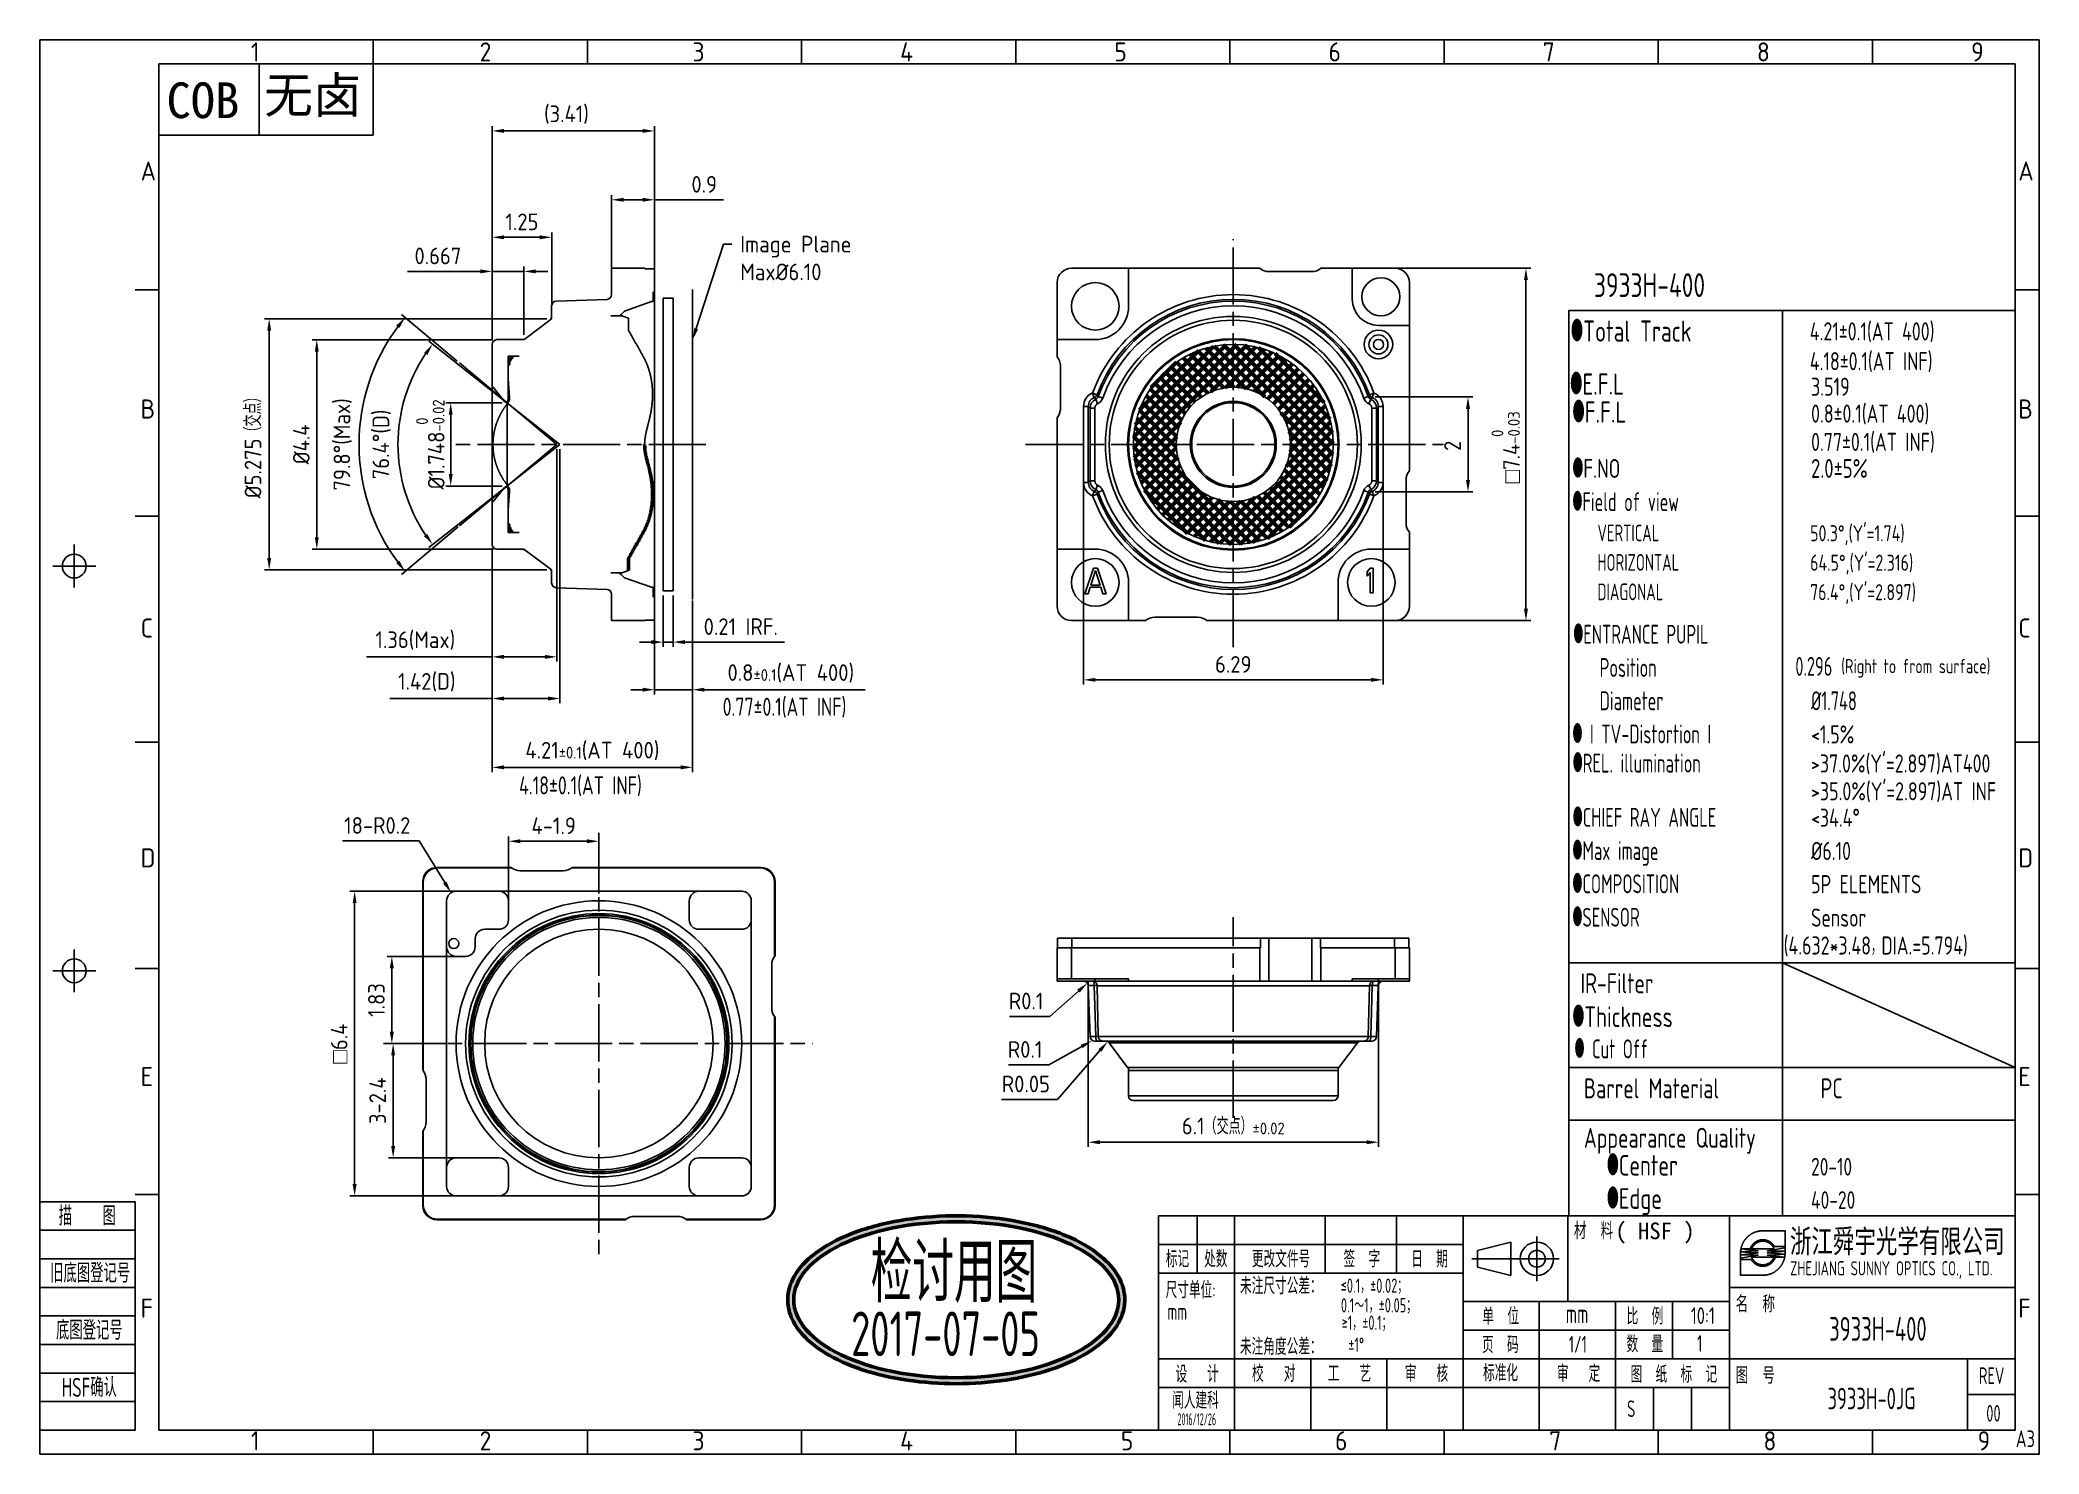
# Model space of a CAD drawing. Header units: millimetres. Extents: x 30.3 to 72.3, y 20.5 to 50.2.
import ezdxf
from ezdxf.enums import TextEntityAlignment as Align

# ---------------------------------------------------------------- set-up
doc = ezdxf.new("R2010")
doc.units = ezdxf.units.MM
doc.header["$LTSCALE"] = 0.1
doc.linetypes.add('AM_ISO08W050', pattern=[18, 12, -1.5, 3, -1.5])
doc.linetypes.add('Amconstr', pattern=[9999, 9999, 0])
for name, color, linetype in [('02___PRT_ALL_AXES', 7, 'Continuous'), ('5', 3, 'Continuous'), ('8', 1, 'Continuous'), ('RAHM2', 1, 'Continuous'), ('RAHM3', 2, 'Continuous'), ('RAHM5', 7, 'Continuous')]:
    doc.layers.add(name, color=color, linetype=linetype)
for name, color, linetype, lineweight in [('AM_0', 7, 'Continuous', 50), ('AM_5', 3, 'Continuous', 25), ('AM_7', 4, 'AM_ISO08W050', 25), ('AM_BOR', 7, 'Continuous', 50), ('AM_CL', 1, 'Amconstr', 25), ('文字序号-AM_5', 3, 'Continuous', 25)]:
    doc.layers.add(name, color=color, linetype=linetype, lineweight=lineweight)
doc.styles.add('hb', font='simhei.ttf')
doc.styles.add('HZ', font='geniso', dxfattribs={"width": 0.7, "bigfont": 'hztxt'})
doc.styles.get("Standard").update_dxf_attribs({"font": 'ISOCP.SHX', "bigfont": 'gbcbig.shx'})
doc.dimstyles.new('AM_GB$0', dxfattribs={"dimtxt": 3.5, "dimasz": 2.5, "dimexe": 1, "dimexo": 1, "dimgap": 1.5, "dimtad": 1, "dimdsep": 46, "dimtxsty": 'Standard', "dimcen": 0, "dimclrd": 256, "dimclre": 256, "dimclrt": 2, "dimadec": 0, "dimazin": 2, "dimtp": 0.1, "dimtm": 0.1, "dimtfac": 0.71, "dimtdec": 3, "dimtmove": 0, "dimatfit": 3, "dimfxl": 0, "dimlwd": -1, "dimlwe": -1, "dimarcsym": 0})
doc.dimstyles.new('AM_GB$2', dxfattribs={"dimtxt": 3.5, "dimasz": 2.5, "dimexe": 1, "dimexo": 1, "dimgap": 1.5, "dimtad": 1, "dimdsep": 46, "dimtxsty": 'Standard', "dimcen": 0, "dimclrd": 256, "dimclre": 256, "dimclrt": 2, "dimadec": 0, "dimazin": 2, "dimtp": 0.1, "dimtm": 0.1, "dimtfac": 0.71, "dimtdec": 3, "dimtmove": 0, "dimatfit": 3, "dimfxl": 0, "dimlwd": -1, "dimlwe": -1, "dimarcsym": 0})
doc.dimstyles.new('AM_GB$4', dxfattribs={"dimtxt": 3.5, "dimasz": 2.5, "dimexe": 1, "dimexo": 1, "dimgap": 1.5, "dimtad": 1, "dimtoh": 1, "dimdsep": 46, "dimtxsty": 'Standard', "dimcen": 0, "dimclrd": 256, "dimclre": 256, "dimclrt": 2, "dimadec": 0, "dimazin": 2, "dimtp": 0.1, "dimtm": 0.1, "dimtfac": 0.71, "dimtdec": 3, "dimtofl": 0, "dimtmove": 0, "dimatfit": 0, "dimfxl": 0, "dimlwd": -1, "dimlwe": -1, "dimarcsym": 0})

msp = doc.modelspace()

# ---------------------------------------------------------------- texts
at = {"width": 0.8}
for s, height, p in [('3933H-400', 0.49875, (62.9858, 44.8072)), ('IR-Filter', 0.41895, (62.7031, 30.1835)), ('Barrel Material', 0.41895, (62.7751, 27.9771)), ('Appearance Quality', 0.41895, (62.7751, 26.9383))]:
    msp.add_text(s, height=height, dxfattribs=at).set_placement(p)
at = {"insert": (34.5379, 49.4232), "char_height": 0.75, "width": 7.83284, "attachment_point": 1, "style": 'hb'}
msp.add_mtext(' 无卤', dxfattribs=at)
at = {"layer": '8'}
for s, height, width, p in [('●Total Track', 0.443834, 0.8, (62.5018, 43.8689)), ('4.21±0.1(AT 400)', 0.38043, 0.8, (67.5216, 43.8951)), ('4.18±0.1(AT INF)', 0.38043, 0.8, (67.5216, 43.2684)), ('●E.F.L', 0.44383, 0.8, (62.4865, 42.7557)), ('3.519', 0.38043, 0.8, (67.5478, 42.7322)), ('●F.F.L', 0.44383, 0.8, (62.5358, 42.1674)), ('0.8%%P0.1(AT 400)', 0.38043, 0.8, (67.5478, 42.1674)), ('0.77%%P0.1(AT INF)', 0.38043, 0.8, (67.5478, 41.5734)), ('●F.NO', 0.39551, 0.8, (62.5358, 41.008)), ('2.0%%P5%%%', 0.39551, 0.8, (67.5478, 41.008)), ('●Field of view', 0.395508, 0.7, (62.5358, 40.3098)), ('VERTICAL', 0.35056, 0.7, (63.06, 39.6766)), ("50.3%%D,(Y'=1.74)", 0.337199, 0.8, (67.5282, 39.6766)), ('HORIZONTAL', 0.35056, 0.7, (63.06, 39.0577)), ("64.5%%D,(Y'=2.316)", 0.337199, 0.8, (67.5282, 39.0577)), ('DIAGONAL', 0.35056, 0.7, (63.06, 38.4388)), ("76.4%%D,(Y'=2.897)", 0.337199, 0.8, (67.5282, 38.4388)), ('●ENTRANCE PUPIL', 0.395508, 0.7, (62.5543, 37.5251)), ('Position', 0.39551, 0.7, (63.1057, 36.8268)), ('0.296', 0.39551, 0.7, (67.2172, 36.8512)), ('(Right to from surface)', 0.29925, 0.8, (68.1807, 36.9044)), ('0.77±0.1(AT INF)', 0.38043, 0.8, (44.6794, 36.0105)), ('Diameter', 0.39551, 0.7, (63.1057, 36.1286)), ('%%C1.748', 0.39551, 0.7, (67.5478, 36.1286)), ('● I TV-Distortion I', 0.395508, 0.7, (62.5358, 35.4303)), ('<1.5%%%', 0.38043, 0.8, (67.5478, 35.4303)), ('●REL. illumination', 0.395508, 0.7, (62.5416, 34.819)), (">37.0%%%(Y'=2.897)AT400", 0.38043, 0.8, (67.5478, 34.819)), ('4.18±0.1(AT INF)', 0.38043, 0.8, (40.4026, 34.3595)), (">35.0%%%(Y'=2.897)AT INF", 0.38043, 0.8, (67.5478, 34.2352)), ('●CHIEF RAY ANGLE', 0.395508, 0.7, (62.5416, 33.6801)), ('<34.4%%D', 0.38043, 0.8, (67.5478, 33.6801)), ('●Max image', 0.39551, 0.7, (62.5358, 32.9819)), ('%%C6.10', 0.38043, 0.8, (67.5478, 32.9819)), ('●COMPOSITION', 0.395508, 0.7, (62.5358, 32.2836)), ('5P ELEMENTS', 0.38043, 0.8, (67.5478, 32.2836)), ('●SENSOR', 0.39551, 0.7, (62.5358, 31.5816)), ('Sensor', 0.38043, 0.8, (67.5478, 31.5816)), ('(4.632*3.48，DIA.=5.794)', 0.38043, 0.8, (66.9709, 30.9956)), ('●Thickness', 0.43259, 0.8, (62.5358, 29.4734)), ('● Cut Off', 0.39551, 0.7, (62.5799, 28.8169)), ('PC', 0.41895, 0.8, (67.7473, 27.9771)), ('●Center', 0.43259, 0.8, (63.2586, 26.3534)), ('20-10', 0.37079, 0.8, (67.5478, 26.3534)), ('●Edge', 0.43259, 0.8, (63.2586, 25.6551)), ('40-20', 0.37079, 0.8, (67.5478, 25.6551))]:
    msp.add_text(s, height=height, dxfattribs=dict(at, width=width)).set_placement(p)

# ---------------------------------------------------------------- blocks, each defined once
blk = doc.blocks.new('2013-A3-COB')
for p, q in [((70, 292), (70, 297)), ((115, 292), (115, 297)), ((160, 292), (160, 297)), ((205, 292), (205, 297)), ((205, 292), (205, 297)), ((250, 292), (250, 297)), ((250, 292), (250, 297)), ((295, 292), (295, 297)), ((295, 292), (295, 297)), ((340, 292), (340, 297)), ((340, 292), (340, 297)), ((385, 292), (385, 297)), ((385, 292), (385, 297)), ((25, 292), (415, 292)), ((25, 292), (25, 5)), ((25, 292), (70, 292)), ((25, 277), (25, 292)), ((46.05, 277), (46.05, 292)), ((415, 5), (415, 292)), ((46.05, 277), (25, 277)), ((25, 244.5), (20, 244.5)), ((415, 244.5), (420, 244.5)), ((25, 197), (20, 197)), ((415, 197), (420, 197)), ((25, 149.5), (20, 149.5)), ((415, 149.5), (420, 149.5)), ((25, 102), (20, 102)), ((415, 102), (420, 102)), ((25, 54.5), (20, 54.5)), ((415, 54.5), (420, 54.5)), ((415, 5), (25, 5)), ((70, 5), (70, 0)), ((115, 5), (115, 0)), ((160, 5), (160, 0)), ((160, 5), (160, 0)), ((205, 5), (205, 0)), ((205, 5), (205, 0)), ((250, 5), (250, 0)), ((250, 5), (250, 0)), ((295, 5), (295, 0)), ((295, 5), (295, 0)), ((340, 5), (340, 0)), ((340, 5), (340, 0)), ((385, 5), (385, 0)), ((385, 5), (385, 0))]:
    blk.add_line(p, q)
at = {"layer": '5'}
for p, q in [((7.2, 186.5), (7.2, 191)), ((7.2, 186.5), (2.7, 186.5)), ((7.2, 186.5), (11.7, 186.5)), ((7.2, 186.5), (7.2, 182)), ((7.2, 101.5), (7.2, 106)), ((7.2, 101.5), (2.7, 101.5)), ((7.2, 101.5), (7.2, 97)), ((7.2, 101.5), (11.7, 101.5))]:
    blk.add_line(p, q, dxfattribs=at)
blk.add_lwpolyline([(420, 0), (0, 0), (0, 297), (420, 297)], close=True, dxfattribs=at)
for centre in [(7.2, 186.5), (7.2, 101.5)]:
    blk.add_circle(centre, 2.5, dxfattribs=at)
at = {"layer": 'RAHM2'}
for p, q in [((20, 47), (0, 47)), ((20, 35), (0, 35)), ((20, 23), (0, 23)), ((20, 17), (0, 17)), ((20, 11), (0, 11))]:
    blk.add_line(p, q, dxfattribs=at)
at = {"layer": 'RAHM3'}
for p, q in [((20, 53), (0, 53)), ((20, 53), (20, 5)), ((20, 41), (0, 41)), ((20, 29), (0, 29)), ((20, 5), (0, 5))]:
    blk.add_line(p, q, dxfattribs=at)
at = {"insert": (21.48, 288.09), "char_height": 7.5, "width": 78.3284, "attachment_point": 1, "style": 'hb'}
blk.add_mtext(' COB', dxfattribs=at)
at = {"layer": 'AM_BOR', "color": 1, "lineweight": 25}
for s, p in [('1', (44.31, 292.5)), ('2', (92.37, 292.5)), ('3', (137.1, 292.5)), ('4', (180.73, 292.5)), ('5', (225.73, 292.5)), ('6', (270.73, 292.5)), ('7', (315.73, 292.5)), ('8', (360.73, 292.5)), ('9', (405.73, 292.5)), ('A', (21.15, 267.49)), ('A', (415.65, 267.49)), ('B', (21.15, 217.49)), ('B', (415.65, 217.49)), ('C', (21.15, 171.49)), ('C', (415.65, 171.49)), ('D', (21.15, 123.21)), ('D', (415.65, 123.21)), ('E', (21.15, 77.28)), ('E', (415.65, 77.28)), ('F', (21.15, 28.62)), ('F', (415.65, 28.62)), ('1', (44.31, 0.77)), ('2', (92.37, 0.77)), ('3', (137.1, 0.77)), ('4', (180.73, 0.77)), ('5', (227.1, 0.77)), ('6', (272.1, 0.77)), ('7', (317.1, 0.77)), ('8', (362.1, 0.77)), ('9', (407.1, 0.77))]:
    blk.add_text(s, height=4, dxfattribs=at).set_placement(p)
at = {"layer": 'RAHM2', "style": 'HZ', "width": 0.7}
for s, p in [('描    图', (9.92, 48)), ('旧底图登记号', (10.54, 36)), ('底图登记号', (10.37, 24)), ('HSF确认', (10.37, 12))]:
    blk.add_text(s, height=4, dxfattribs=at).set_placement(p, align=Align.CENTER)
at = {"layer": 'RAHM2', "width": 0.8}
blk.add_text('A3', height=3.5, dxfattribs=at).set_placement((417.14, 1.45), align=Align.CENTER)
at = {"layer": 'RAHM2', "style": 'HZ', "width": 0.7}
blk.add_attdef('MT', text='', height=4, dxfattribs=at).set_placement((9.94, 43.82), align=Align.MIDDLE)
blk = doc.blocks.new('2013-PT')
for p, q in [((-180, 45), (0, 45)), ((-180, 45), (-180, 0)), ((-171.89, 33), (-171.89, 45)), ((-164, 33), (-164, 45)), ((-145, 33), (-145, 45)), ((-130, 33), (-130, 45)), ((-116, 0), (-116, 45)), ((-94, 27), (-94, 45)), ((-60, 45), (-60, 0)), ((0, 45), (0, 0)), ((-164, 33), (-164, 15)), ((-60, 30), (0, 30)), ((-116, 27), (-60, 27)), ((-100, 0), (-100, 27)), ((-84, 0), (-84, 27)), ((-72, 27), (-72, 15)), ((-116, 21), (-60, 21)), ((-180, 15), (-60, 15)), ((-164, 0), (-164, 15)), ((-148, 0), (-148, 15)), ((-132, 0), (-132, 15)), ((-60, 15), (0, 15)), ((-10, 15), (-10, 0)), ((-180, 9), (-90, 9)), ((-90, 9), (-60, 9)), ((-76, 0), (-76, 9)), ((-68, 0), (-68, 9)), ((-180, 0), (0, 0))]:
    blk.add_line(p, q)
at = {"layer": '5'}
for p, q in [((-100.5, 36), (-100.5, 40.67)), ((-114.17, 36), (-104.67, 36)), ((-100.5, 36), (-104.83, 36)), ((-100.5, 36), (-95.83, 36)), ((-100.5, 36), (-100.5, 31.33))]:
    blk.add_line(p, q, dxfattribs=at)
at = {"layer": 'RAHM2'}
for p, q in [((-180, 39), (-116, 39)), ((-180, 33), (-116, 33)), ((-10, 7.5), (0, 7.5))]:
    blk.add_line(p, q, dxfattribs=at)
for points in [[(-53.03, 41.89), (-48.36, 41.89), (-48.36, 37.22), (-48.36, 37.22), (-48.36, 37.13), (-48.36, 37.05), (-48.36, 36.97), (-48.37, 36.89), (-48.38, 36.81), (-48.38, 36.72), (-48.39, 36.64), (-48.4, 36.56), (-48.41, 36.48), (-48.43, 36.4), (-48.44, 36.33), (-48.46, 36.25), (-48.48, 36.17), (-48.49, 36.09), (-48.51, 36.01), (-48.53, 35.94), (-48.56, 35.86), (-48.58, 35.79), (-48.61, 35.71), (-48.63, 35.64), (-48.66, 35.56), (-48.69, 35.49), (-48.72, 35.42), (-48.75, 35.35), (-48.78, 35.27), (-48.81, 35.2), (-48.85, 35.13), (-48.88, 35.06), (-48.92, 35), (-48.96, 34.93), (-49, 34.86), (-49.04, 34.79), (-49.08, 34.73), (-49.12, 34.66), (-49.16, 34.6), (-49.21, 34.53), (-49.25, 34.47), (-49.3, 34.41), (-49.34, 34.35), (-49.39, 34.29), (-49.44, 34.23), (-49.49, 34.17), (-49.54, 34.11), (-49.6, 34.05), (-49.65, 34), (-49.7, 33.94), (-49.76, 33.89), (-49.81, 33.83), (-49.87, 33.78), (-49.93, 33.73), (-49.98, 33.68), (-50.04, 33.63), (-50.1, 33.58), (-50.16, 33.53), (-50.22, 33.48), (-50.29, 33.44), (-50.35, 33.39), (-50.41, 33.35), (-50.48, 33.3), (-50.54, 33.26), (-50.61, 33.22), (-50.68, 33.18), (-50.74, 33.14), (-50.81, 33.1), (-50.88, 33.07), (-50.95, 33.03), (-51.02, 33), (-51.09, 32.97), (-51.16, 32.93), (-51.23, 32.9), (-51.31, 32.87), (-51.38, 32.84), (-51.45, 32.82), (-51.53, 32.79), (-51.6, 32.77), (-51.68, 32.74), (-51.75, 32.72), (-51.83, 32.7), (-51.91, 32.68), (-51.98, 32.66), (-52.06, 32.64), (-52.14, 32.63), (-52.22, 32.61), (-52.3, 32.6), (-52.38, 32.59), (-52.46, 32.58), (-52.54, 32.57), (-52.62, 32.56), (-52.7, 32.55), (-52.78, 32.55), (-52.87, 32.54), (-52.95, 32.54), (-53.03, 32.54), (-53.03, 32.54), (-53.03, 32.54), (-53.03, 32.54), (-53.03, 32.54), (-57.71, 32.54), (-57.71, 37.22), (-57.71, 37.22), (-57.71, 37.22), (-57.71, 37.22), (-57.71, 37.3), (-57.7, 37.38), (-57.7, 37.46), (-57.7, 37.55), (-57.69, 37.63), (-57.68, 37.71), (-57.67, 37.79), (-57.66, 37.87), (-57.65, 37.95), (-57.64, 38.03), (-57.62, 38.11), (-57.61, 38.19), (-57.59, 38.26), (-57.57, 38.34), (-57.55, 38.42), (-57.53, 38.5), (-57.51, 38.57), (-57.48, 38.65), (-57.46, 38.72), (-57.43, 38.8), (-57.4, 38.87), (-57.38, 38.94), (-57.35, 39.01), (-57.32, 39.09), (-57.28, 39.16), (-57.25, 39.23), (-57.22, 39.3), (-57.18, 39.37), (-57.14, 39.44), (-57.11, 39.51), (-57.07, 39.57), (-57.03, 39.64), (-56.99, 39.71), (-56.94, 39.77), (-56.9, 39.84), (-56.86, 39.9), (-56.81, 39.96), (-56.77, 40.02), (-56.72, 40.09), (-56.67, 40.15), (-56.62, 40.21), (-56.57, 40.27), (-56.52, 40.32), (-56.47, 40.38), (-56.42, 40.44), (-56.36, 40.49), (-56.31, 40.55), (-56.25, 40.6), (-56.2, 40.65), (-56.14, 40.71), (-56.08, 40.76), (-56.02, 40.81), (-55.96, 40.86), (-55.9, 40.9), (-55.84, 40.95), (-55.78, 41), (-55.71, 41.04), (-55.65, 41.09), (-55.59, 41.13), (-55.52, 41.17), (-55.46, 41.21), (-55.39, 41.25), (-55.32, 41.29), (-55.25, 41.33), (-55.18, 41.36), (-55.12, 41.4), (-55.05, 41.43), (-54.97, 41.47), (-54.9, 41.5), (-54.83, 41.53), (-54.76, 41.56), (-54.69, 41.59), (-54.61, 41.62), (-54.54, 41.64), (-54.46, 41.67), (-54.39, 41.69), (-54.31, 41.71), (-54.23, 41.73), (-54.16, 41.75), (-54.08, 41.77), (-54, 41.79), (-53.92, 41.81), (-53.84, 41.82), (-53.77, 41.83), (-53.69, 41.85), (-53.6, 41.86), (-53.52, 41.87), (-53.44, 41.87), (-53.36, 41.88), (-53.28, 41.89), (-53.2, 41.89), (-53.11, 41.89), (-53.03, 41.89), (-53.03, 41.89), (-53.03, 41.89)], [(-50.32, 36.55), (-48.45, 36.31), (-50.39, 36.31), (-50.42, 36.23), (-50.45, 36.15), (-50.49, 36.07), (-50.52, 36), (-50.56, 35.92), (-50.6, 35.85), (-50.64, 35.78), (-50.69, 35.71), (-50.73, 35.64), (-50.78, 35.57), (-50.83, 35.5), (-50.88, 35.44), (-50.94, 35.38), (-50.99, 35.31), (-51.05, 35.25), (-51.11, 35.2), (-51.17, 35.14), (-51.23, 35.08), (-51.3, 35.03), (-51.36, 34.98), (-51.43, 34.93), (-51.5, 34.89), (-51.57, 34.84), (-51.64, 34.8), (-51.71, 34.76), (-51.79, 34.72), (-51.86, 34.68), (-51.94, 34.65), (-52.02, 34.62), (-52.1, 34.59), (-52.18, 34.56), (-52.26, 34.53), (-52.34, 34.51), (-52.43, 34.49), (-52.51, 34.47), (-52.59, 34.46), (-52.68, 34.45), (-52.77, 34.44), (-52.85, 34.43), (-52.94, 34.43), (-53.03, 34.43), (-53.03, 34.43), (-53.12, 34.43), (-53.21, 34.43), (-53.3, 34.44), (-53.38, 34.45), (-53.47, 34.46), (-53.56, 34.47), (-53.64, 34.49), (-53.72, 34.51), (-53.81, 34.53), (-53.89, 34.56), (-53.97, 34.59), (-54.05, 34.62), (-54.13, 34.65), (-54.2, 34.68), (-54.28, 34.72), (-54.35, 34.76), (-54.43, 34.8), (-54.5, 34.84), (-54.57, 34.89), (-54.64, 34.94), (-54.71, 34.99), (-54.77, 35.04), (-54.84, 35.09), (-54.9, 35.14), (-54.96, 35.2), (-55.02, 35.26), (-55.08, 35.32), (-55.13, 35.38), (-55.19, 35.45), (-55.24, 35.51), (-55.29, 35.58), (-55.34, 35.65), (-55.38, 35.72), (-55.43, 35.79), (-55.47, 35.86), (-57.71, 35.86), (-57.71, 36.16), (-55.73, 36.48), (-55.43, 36.53), (-54.01, 36.76), (-55.48, 36.78), (-55.79, 36.79), (-57.71, 36.81), (-55.82, 37.02), (-55.52, 37.05), (-54.01, 37.22), (-55.52, 37.32), (-55.82, 37.34), (-57.7, 37.47), (-55.8, 37.57), (-55.49, 37.59), (-54.01, 37.67), (-55.44, 37.85), (-55.74, 37.89), (-57.62, 38.12), (-55.67, 38.12), (-55.64, 38.2), (-55.61, 38.28), (-55.58, 38.36), (-55.54, 38.43), (-55.5, 38.51), (-55.46, 38.58), (-55.42, 38.65), (-55.38, 38.73), (-55.33, 38.79), (-55.28, 38.86), (-55.23, 38.93), (-55.18, 38.99), (-55.13, 39.06), (-55.07, 39.12), (-55.01, 39.18), (-54.95, 39.24), (-54.89, 39.29), (-54.83, 39.35), (-54.77, 39.4), (-54.7, 39.45), (-54.63, 39.5), (-54.56, 39.55), (-54.49, 39.59), (-54.42, 39.63), (-54.35, 39.68), (-54.28, 39.71), (-54.2, 39.75), (-54.12, 39.78), (-54.05, 39.82), (-53.97, 39.85), (-53.89, 39.87), (-53.8, 39.9), (-53.72, 39.92), (-53.64, 39.94), (-53.55, 39.96), (-53.47, 39.97), (-53.38, 39.99), (-53.3, 40), (-53.21, 40), (-53.12, 40.01), (-53.03, 40.01), (-53.03, 40.01), (-52.94, 40.01), (-52.85, 40), (-52.77, 40), (-52.68, 39.99), (-52.59, 39.97), (-52.51, 39.96), (-52.42, 39.94), (-52.34, 39.92), (-52.26, 39.9), (-52.17, 39.87), (-52.09, 39.85), (-52.02, 39.81), (-51.94, 39.78), (-51.86, 39.75), (-51.78, 39.71), (-51.71, 39.67), (-51.64, 39.63), (-51.56, 39.59), (-51.49, 39.54), (-51.42, 39.5), (-51.36, 39.45), (-51.29, 39.4), (-51.23, 39.34), (-51.16, 39.29), (-51.1, 39.23), (-51.04, 39.17), (-50.99, 39.11), (-50.93, 39.05), (-50.88, 38.99), (-50.82, 38.92), (-50.77, 38.85), (-50.73, 38.79), (-50.68, 38.72), (-50.64, 38.65), (-50.59, 38.57), (-48.36, 38.57), (-48.36, 38.27), (-50.34, 37.95), (-50.64, 37.9), (-52.05, 37.67), (-50.58, 37.65), (-50.27, 37.64), (-48.36, 37.62), (-50.25, 37.41), (-50.55, 37.38), (-52.05, 37.22), (-50.54, 37.11), (-50.24, 37.09), (-48.36, 36.96), (-50.26, 36.86), (-50.57, 36.84), (-52.05, 36.76), (-50.62, 36.58), (-50.32, 36.55)], [(-50.71, 38.12), (-55.35, 38.12), (-55.32, 38.2), (-55.28, 38.28), (-55.25, 38.36), (-55.21, 38.43), (-55.16, 38.5), (-55.12, 38.57), (-55.07, 38.64), (-55.02, 38.71), (-54.97, 38.78), (-54.92, 38.84), (-54.86, 38.9), (-54.8, 38.96), (-54.74, 39.02), (-54.68, 39.08), (-54.62, 39.13), (-54.55, 39.19), (-54.48, 39.24), (-54.41, 39.29), (-54.34, 39.33), (-54.27, 39.37), (-54.2, 39.42), (-54.12, 39.45), (-54.05, 39.49), (-53.97, 39.52), (-53.89, 39.55), (-53.81, 39.58), (-53.72, 39.61), (-53.64, 39.63), (-53.56, 39.65), (-53.47, 39.67), (-53.39, 39.68), (-53.3, 39.69), (-53.21, 39.7), (-53.12, 39.7), (-53.03, 39.71), (-52.94, 39.7), (-52.85, 39.7), (-52.77, 39.69), (-52.68, 39.68), (-52.59, 39.67), (-52.51, 39.65), (-52.42, 39.63), (-52.34, 39.61), (-52.26, 39.58), (-52.18, 39.55), (-52.1, 39.52), (-52.02, 39.49), (-51.94, 39.45), (-51.87, 39.42), (-51.79, 39.37), (-51.72, 39.33), (-51.65, 39.29), (-51.58, 39.24), (-51.51, 39.19), (-51.45, 39.13), (-51.38, 39.08), (-51.32, 39.02), (-51.26, 38.96), (-51.2, 38.9), (-51.15, 38.84), (-51.09, 38.78), (-51.04, 38.71), (-50.99, 38.64), (-50.95, 38.57), (-50.9, 38.5), (-50.86, 38.43), (-50.82, 38.36), (-50.78, 38.28), (-50.75, 38.2), (-50.71, 38.12)], [(-55.35, 36.31), (-50.71, 36.31), (-50.75, 36.23), (-50.78, 36.15), (-50.82, 36.08), (-50.86, 36), (-50.9, 35.93), (-50.95, 35.86), (-50.99, 35.79), (-51.04, 35.72), (-51.09, 35.66), (-51.15, 35.59), (-51.2, 35.53), (-51.26, 35.47), (-51.32, 35.41), (-51.38, 35.35), (-51.45, 35.3), (-51.51, 35.25), (-51.58, 35.2), (-51.65, 35.15), (-51.72, 35.1), (-51.79, 35.06), (-51.87, 35.02), (-51.94, 34.98), (-52.02, 34.94), (-52.1, 34.91), (-52.18, 34.88), (-52.26, 34.85), (-52.34, 34.83), (-52.42, 34.8), (-52.51, 34.78), (-52.59, 34.77), (-52.68, 34.75), (-52.77, 34.74), (-52.85, 34.73), (-52.94, 34.73), (-53.03, 34.73), (-53.12, 34.73), (-53.21, 34.73), (-53.3, 34.74), (-53.39, 34.75), (-53.47, 34.77), (-53.56, 34.78), (-53.64, 34.8), (-53.72, 34.83), (-53.81, 34.85), (-53.89, 34.88), (-53.97, 34.91), (-54.05, 34.94), (-54.12, 34.98), (-54.2, 35.02), (-54.27, 35.06), (-54.34, 35.1), (-54.41, 35.15), (-54.48, 35.2), (-54.55, 35.25), (-54.62, 35.3), (-54.68, 35.35), (-54.74, 35.41), (-54.8, 35.47), (-54.86, 35.53), (-54.92, 35.59), (-54.97, 35.66), (-55.02, 35.72), (-55.07, 35.79), (-55.12, 35.86), (-55.16, 35.93), (-55.21, 36), (-55.25, 36.08), (-55.28, 36.15), (-55.32, 36.23), (-55.35, 36.31)]]:
    blk.add_lwpolyline(points, dxfattribs=at)
at = {"layer": 'RAHM5'}
for p, q in [((-113, 37.75), (-106, 39.5)), ((-106, 39.5), (-106, 32.5)), ((-113, 37.75), (-113, 34.25)), ((-113, 34.25), (-113, 37.75)), ((-113, 34.25), (-106, 32.5))]:
    blk.add_line(p, q, dxfattribs=at)
for radius in [3.5, 1.75]:
    blk.add_circle((-100.5, 36), radius, dxfattribs=at)
at = {"layer": '5', "color": 3, "style": 'HZ'}
for s, height, width, p in [('材  料', 3.5, 0.75, (-92.72, 40.12)), ('浙江舜宇光学有限公司', 5.5, 0.82, (-47.33, 36.75)), ('名  称', 3.5, 0.75, (-58.73, 24.74)), ('图  号', 3.5, 0.75, (-58.73, 9.74)), ('REV', 3.5, 0.7, (-7.66, 9.7))]:
    blk.add_text(s, height=height, dxfattribs=dict(at, width=width)).set_placement(p)
at = {"layer": '5', "color": 3, "style": 'hb'}
blk.add_text('( HSF )', height=3.5, dxfattribs=at).set_placement((-84.02, 40.12))
at = {"layer": '5', "color": 3, "width": 0.72}
blk.add_text('ZHEJIANG SUNNY OPTICS CO., LTD.', height=3, dxfattribs=at).set_placement((-47.29, 32.5))
at = {"layer": '5', "color": 3, "style": 'HZ'}
for tag, height, width, p in [('CL', 4.5, 0.7, (-76.5, 33.2)), ('MC', 5, 0.8, (-28.85, 21.29)), ('DH', 4.5, 0.7, (-30.19, 6.66)), ('00', 3.5, 0.7, (-4.57, 3.55))]:
    blk.add_attdef(tag, text='', height=height, dxfattribs=dict(at, width=width)).set_placement(p, align=Align.MIDDLE)
at = {"layer": 'AM_BOR', "color": 2, "lineweight": 35, "style": 'HZ', "width": 0.8}
blk.add_attdef('GEN-TITLE-SCA{5.42}', (-68.16, 22.31), '', height=3.5, dxfattribs=at)
at = {"layer": 'RAHM2', "style": 'HZ', "width": 0.7}
for s, p in [('标记', (-178.47, 34.21)), ('处数', (-170.41, 34.21)), (' 更改文件号', (-161.77, 34.21)), ('签  字', (-141.12, 34.21)), ('日  期', (-126.9, 34.17)), ('单  位', (-111.94, 22.16)), ('比  例', (-81.65, 22.17)), ('页  码', (-112.03, 16.18)), ('数  量', (-81.66, 16.33)), ('设   计', (-176.42, 10.02)), ('校   对', (-160.34, 10.14)), ('工   艺', (-144.42, 10.14)), ('审   核', (-128.24, 10.14)), ('标准化', (-111.81, 10.27)), ('审   定', (-96.29, 10.14)), ('图  纸  标  记', (-80.82, 9.96))]:
    blk.add_text(s, height=3.5, dxfattribs=at).set_placement(p)
for s, height, p in [('尺寸单位:', 3.5, (-173.24, 27.71)), ('未注尺寸公差：', 3.5, (-154.29, 28.56)), ('≤0.1，%%P0.02；', 3, (-134.72, 28.86)), ('mm', 3.5, (-176.05, 23.19)), ('0.1～1，%%P0.05；', 3, (-133.76, 24.74)), ('≥1，%%P0.1；', 3, (-136.27, 21.08)), ('未注角度公差：', 3.5, (-154.31, 15.81)), ('%%P1°', 3, (-138.46, 16.45))]:
    blk.add_text(s, height=height, dxfattribs=at).set_placement(p, align=Align.CENTER)
at = {"layer": 'RAHM2', "width": 0.7}
blk.add_text('mm', height=4, dxfattribs=at).set_placement((-94.42, 22.47))
at = {"layer": 'RAHM2', "style": 'HZ', "width": 0.7}
for tag, height, p in [('Z1', 3.5, (-175.8, 42.04)), ('Z2', 3.5, (-167.99, 42.04)), ('Z3', 3, (-154.84, 42.04)), ('Z4', 3.5, (-137.35, 42.04)), ('Z5', 3, (-122.75, 41.95)), ('ZL', 3.5, (-91.89, 18.04)), ('SL', 3.5, (-66.29, 18.23)), ('SJ', 3.5, (-172.23, 6.44)), ('S', 3.5, (-80.2, 4.51))]:
    blk.add_attdef(tag, text='', height=height, dxfattribs=at).set_placement(p, align=Align.MIDDLE)
at = {"layer": 'RAHM2'}
blk.add_attdef('GEN-TITLE-PLOT{2.94}', text='', height=2.5, dxfattribs=at).set_placement((-171.95, 2.3), align=Align.MIDDLE)
blk = doc.blocks.new('*D15')
at = {"layer": 'DEFPOINTS', "color": 0}
for p in [(39.838, 39.561), (44.048, 38.532), (44.048, 34.928)]:
    blk.add_point(p, dxfattribs=at)
at = {"layer": '文字序号-AM_5'}
for p, q in [((39.838, 39.461), (39.838, 34.828)), ((44.048, 38.432), (44.048, 34.828)), ((40.088, 34.928), (43.798, 34.928))]:
    blk.add_line(p, q, dxfattribs=at)
for points in [[(40.088, 34.97), (40.088, 34.886), (39.838, 34.928)], [(43.798, 34.97), (43.798, 34.886), (44.048, 34.928)]]:
    blk.add_solid(points, dxfattribs=at)
at = {"layer": '文字序号-AM_5', "color": 2, "insert": (41.943, 35.271), "char_height": 0.35, "attachment_point": 5}
blk.add_mtext('4.21{\\H0.248500;±0.1}(AT 400)', dxfattribs=at)
blk = doc.blocks.new('*D16')
at = {"layer": 'DEFPOINTS', "color": 0}
for p in [(43.248, 48.296), (43.248, 44.716), (39.838, 43.811)]:
    blk.add_point(p, dxfattribs=at)
at = {"layer": '文字序号-AM_5'}
for p, q in [((39.838, 43.911), (39.838, 48.396)), ((43.248, 44.816), (43.248, 48.396)), ((40.088, 48.296), (42.998, 48.296))]:
    blk.add_line(p, q, dxfattribs=at)
for points in [[(40.088, 48.337), (40.088, 48.254), (39.838, 48.296)], [(42.998, 48.337), (42.998, 48.254), (43.248, 48.296)]]:
    blk.add_solid(points, dxfattribs=at)
at = {"layer": '文字序号-AM_5', "color": 2, "insert": (41.398, 48.638), "char_height": 0.35, "attachment_point": 5}
blk.add_mtext('(3.41)', dxfattribs=at)
blk = doc.blocks.new('*D17')
at = {"layer": 'DEFPOINTS', "color": 0}
for p in [(43.431, 38.639), (43.641, 38.639), (43.641, 37.559)]:
    blk.add_point(p, dxfattribs=at)
at = {"layer": '文字序号-AM_5'}
for p, q in [((43.431, 38.539), (43.431, 37.459)), ((43.641, 38.539), (43.641, 37.459)), ((43.181, 37.559), (42.931, 37.559)), ((43.431, 37.559), (43.641, 37.559)), ((43.891, 37.559), (45.981, 37.559))]:
    blk.add_line(p, q, dxfattribs=at)
for points in [[(43.181, 37.601), (43.181, 37.517), (43.431, 37.559)], [(43.891, 37.601), (43.891, 37.517), (43.641, 37.559)]]:
    blk.add_solid(points, dxfattribs=at)
at = {"layer": '文字序号-AM_5', "color": 2, "insert": (45.061, 37.884), "char_height": 0.35, "attachment_point": 5}
blk.add_mtext('0.21 IRF.', dxfattribs=at)
blk = doc.blocks.new('*D18')
at = {"layer": 'DEFPOINTS', "color": 0}
for p in [(43.248, 38.706), (44.048, 38.532), (44.048, 36.559)]:
    blk.add_point(p, dxfattribs=at)
at = {"layer": '文字序号-AM_5'}
for p, q in [((43.248, 38.606), (43.248, 36.459)), ((44.048, 38.432), (44.048, 36.459)), ((42.998, 36.559), (42.748, 36.559)), ((43.248, 36.559), (44.048, 36.559)), ((44.298, 36.559), (47.676, 36.559))]:
    blk.add_line(p, q, dxfattribs=at)
for points in [[(42.998, 36.601), (42.998, 36.517), (43.248, 36.559)], [(44.298, 36.601), (44.298, 36.517), (44.048, 36.559)]]:
    blk.add_solid(points, dxfattribs=at)
at = {"layer": '文字序号-AM_5', "color": 2, "insert": (46.112, 36.901), "char_height": 0.35, "attachment_point": 5}
blk.add_mtext('0.8{\\H0.248500;±0.1}(AT 400)', dxfattribs=at)
blk = doc.blocks.new('*D19')
at = {"layer": 'DEFPOINTS', "color": 0}
for p in [(41.195, 41.711), (39.838, 39.561), (41.195, 37.249)]:
    blk.add_point(p, dxfattribs=at)
at = {"layer": '文字序号-AM_5'}
for p, q in [((41.195, 41.611), (41.195, 37.149)), ((39.838, 39.461), (39.838, 37.149)), ((39.838, 37.249), (37.198, 37.249)), ((40.945, 37.249), (40.088, 37.249))]:
    blk.add_line(p, q, dxfattribs=at)
for points in [[(40.088, 37.29), (40.088, 37.207), (39.838, 37.249)], [(40.945, 37.29), (40.945, 37.207), (41.195, 37.249)]]:
    blk.add_solid(points, dxfattribs=at)
at = {"layer": '文字序号-AM_5', "color": 2, "insert": (38.223, 37.591), "char_height": 0.35, "attachment_point": 5}
blk.add_mtext('1.36(Max)', dxfattribs=at)
blk = doc.blocks.new('*D20')
at = {"layer": 'DEFPOINTS', "color": 0}
for p in [(41.261, 41.711), (39.838, 39.634), (41.261, 36.374)]:
    blk.add_point(p, dxfattribs=at)
at = {"layer": '文字序号-AM_5'}
for p, q in [((41.261, 41.611), (41.261, 36.274)), ((39.838, 39.534), (39.838, 36.274)), ((39.838, 36.374), (37.684, 36.374)), ((41.011, 36.374), (40.088, 36.374))]:
    blk.add_line(p, q, dxfattribs=at)
for points in [[(40.088, 36.415), (40.088, 36.332), (39.838, 36.374)], [(41.011, 36.415), (41.011, 36.332), (41.261, 36.374)]]:
    blk.add_solid(points, dxfattribs=at)
at = {"layer": '文字序号-AM_5', "color": 2, "insert": (38.464, 36.716), "char_height": 0.35, "attachment_point": 5}
blk.add_mtext('1.42(D)', dxfattribs=at)
blk = doc.blocks.new('S5')
at = {"layer": '文字序号-AM_5', "color": 3}
for p, q in [((2196.023, 952.321), (2195.448, 950.547)), ((2196.198, 952.321), (2196.023, 952.321))]:
    blk.add_line(p, q, dxfattribs=at)
blk.add_trace([(2195.409, 950.56), (2195.488, 950.534), (2195.371, 950.309)], dxfattribs=at)
at = {"layer": '文字序号-AM_5', "color": 2, "insert": (2196.373, 952.496), "char_height": 0.35, "attachment_point": 1}
blk.add_mtext('Image Plane\\PMax%%C6.10', dxfattribs=at)
blk = doc.blocks.new('*D21')
at = {"layer": 'AM_5'}
for p, q in [((39.102, 43.462), (37.932, 44.441)), ((39.123, 39.978), (37.932, 38.981))]:
    blk.add_line(p, q, dxfattribs=at)
blk.add_arc((41.195, 41.711), 4.155, 143.5314, 216.4686, dxfattribs=at)
for points in [[(37.821, 44.206), (37.887, 44.155), (38.008, 44.377)], [(37.887, 39.268), (37.821, 39.216), (38.008, 39.045)]]:
    blk.add_solid(points, dxfattribs=at)
at = {"layer": 'DEFPOINTS', "color": 0}
for p in [(39.179, 43.398), (37.152, 42.667), (41.195, 41.711), (41.195, 41.711), (39.2, 40.042)]:
    blk.add_point(p, dxfattribs=at)
at = {"layer": 'AM_5', "color": 2, "insert": (36.697, 41.711), "char_height": 0.35, "attachment_point": 5, "rotation": 90}
blk.add_mtext('79.8°(Max)', dxfattribs=at)
blk = doc.blocks.new('*D22')
at = {"layer": 'AM_5'}
for p, q in [((39.108, 43.405), (38.509, 43.877)), ((39.123, 40.029), (38.509, 39.546))]:
    blk.add_line(p, q, dxfattribs=at)
blk.add_arc((41.261, 41.711), 3.402, 146.0116, 213.9884, dxfattribs=at)
for points in [[(38.407, 43.638), (38.474, 43.588), (38.587, 43.815)], [(38.474, 39.834), (38.407, 39.785), (38.587, 39.608)]]:
    blk.add_solid(points, dxfattribs=at)
at = {"layer": 'DEFPOINTS', "color": 0}
for p in [(39.187, 43.343), (37.943, 42.461), (41.261, 41.711), (41.261, 41.711), (39.202, 40.091)]:
    blk.add_point(p, dxfattribs=at)
at = {"layer": 'AM_5', "color": 2, "insert": (37.516, 41.711), "char_height": 0.35, "attachment_point": 5, "rotation": 90}
blk.add_mtext('76.4°(D)', dxfattribs=at)
blk = doc.blocks.new('*D23')
at = {"layer": 'AM_5'}
for p, q in [((42.348, 45.235), (42.348, 46.949)), ((42.598, 46.849), (42.998, 46.849)), ((43.248, 44.816), (43.248, 46.949)), ((43.248, 46.849), (44.7, 46.849))]:
    blk.add_line(p, q, dxfattribs=at)
for points in [[(42.598, 46.891), (42.598, 46.808), (42.348, 46.849)], [(42.998, 46.891), (42.998, 46.808), (43.248, 46.849)]]:
    blk.add_solid(points, dxfattribs=at)
at = {"layer": 'DEFPOINTS', "color": 0}
for p in [(42.348, 46.849), (42.348, 45.135), (43.248, 44.716)]:
    blk.add_point(p, dxfattribs=at)
at = {"layer": 'AM_5', "color": 2, "insert": (44.293, 47.174), "char_height": 0.35, "attachment_point": 5}
blk.add_mtext('0.9', dxfattribs=at)
blk = doc.blocks.new('*D24')
at = {"layer": 'AM_5'}
for p, q in [((39.85, 43.911), (36.053, 43.911)), ((36.153, 43.661), (36.153, 39.761)), ((39.865, 39.511), (36.053, 39.511))]:
    blk.add_line(p, q, dxfattribs=at)
for points in [[(36.111, 43.661), (36.194, 43.661), (36.153, 43.911)], [(36.111, 39.761), (36.194, 39.761), (36.153, 39.511)]]:
    blk.add_solid(points, dxfattribs=at)
at = {"layer": 'DEFPOINTS', "color": 0}
for p in [(39.95, 43.911), (36.153, 39.511), (39.965, 39.511)]:
    blk.add_point(p, dxfattribs=at)
at = {"layer": 'AM_5', "color": 2, "insert": (35.828, 41.711), "char_height": 0.35, "attachment_point": 5, "rotation": 90}
blk.add_mtext('%%c4.4', dxfattribs=at)
blk = doc.blocks.new('*D25')
at = {"layer": 'AM_5'}
for p, q in [((40.988, 44.349), (35.053, 44.349)), ((35.153, 39.324), (35.153, 44.099)), ((40.988, 39.074), (35.053, 39.074))]:
    blk.add_line(p, q, dxfattribs=at)
for points in [[(35.111, 44.099), (35.194, 44.099), (35.153, 44.349)], [(35.111, 39.324), (35.194, 39.324), (35.153, 39.074)]]:
    blk.add_solid(points, dxfattribs=at)
at = {"layer": 'DEFPOINTS', "color": 0}
for p in [(35.153, 44.349), (41.088, 44.349), (41.088, 39.074)]:
    blk.add_point(p, dxfattribs=at)
at = {"layer": 'AM_5', "color": 2, "insert": (34.816, 41.711), "char_height": 0.35, "attachment_point": 5, "rotation": 90}
blk.add_mtext('%%c5.275（交点）', dxfattribs=at)
blk = doc.blocks.new('*D26')
at = {"layer": 'AM_5'}
for p, q in [((39.838, 43.911), (39.838, 45.445)), ((40.504, 44.011), (40.504, 45.445)), ((39.588, 45.345), (38.057, 45.345)), ((40.504, 45.345), (39.838, 45.345)), ((40.754, 45.345), (41.004, 45.345))]:
    blk.add_line(p, q, dxfattribs=at)
for points in [[(39.588, 45.387), (39.588, 45.303), (39.838, 45.345)], [(40.754, 45.387), (40.754, 45.303), (40.504, 45.345)]]:
    blk.add_solid(points, dxfattribs=at)
at = {"layer": 'DEFPOINTS', "color": 0}
for p in [(40.504, 45.345), (39.838, 43.811), (40.504, 43.911)]:
    blk.add_point(p, dxfattribs=at)
at = {"layer": 'AM_5', "color": 2, "insert": (38.697, 45.67), "char_height": 0.35, "attachment_point": 5}
blk.add_mtext('0.667', dxfattribs=at)
blk = doc.blocks.new('*D27')
at = {"layer": 'AM_5'}
for p, q in [((39.838, 43.911), (39.838, 46.161)), ((40.088, 46.061), (40.838, 46.061)), ((41.088, 44.677), (41.088, 46.161))]:
    blk.add_line(p, q, dxfattribs=at)
for points in [[(40.088, 46.103), (40.088, 46.02), (39.838, 46.061)], [(40.838, 46.103), (40.838, 46.02), (41.088, 46.061)]]:
    blk.add_solid(points, dxfattribs=at)
at = {"layer": 'DEFPOINTS', "color": 0}
for p in [(41.088, 46.061), (41.088, 44.577), (39.838, 43.811)]:
    blk.add_point(p, dxfattribs=at)
at = {"layer": 'AM_5', "color": 2, "insert": (40.463, 46.386), "char_height": 0.35, "attachment_point": 5}
blk.add_mtext('1.25', dxfattribs=at)
blk = doc.blocks.new('*D28')
at = {"layer": 'AM_5'}
for p, q in [((40.05, 42.585), (38.866, 42.585)), ((38.966, 42.335), (38.966, 41.087)), ((40.05, 40.837), (38.866, 40.837))]:
    blk.add_line(p, q, dxfattribs=at)
for points in [[(38.925, 42.335), (39.008, 42.335), (38.966, 42.585)], [(38.925, 41.087), (39.008, 41.087), (38.966, 40.837)]]:
    blk.add_solid(points, dxfattribs=at)
at = {"layer": 'DEFPOINTS', "color": 0}
for p in [(40.15, 42.585), (38.966, 40.837), (40.15, 40.837)]:
    blk.add_point(p, dxfattribs=at)
at = {"layer": 'AM_5', "color": 2, "insert": (38.539, 41.711), "char_height": 0.35, "attachment_point": 5, "rotation": 90}
blk.add_mtext('%%c1.748{}{\\H0.71x;\\C3;\\S 0^ -0.02;}', dxfattribs=at)
blk = doc.blocks.new('*D46')
at = {"layer": 'AM_5'}
for p, q in [((57.667, 45.411), (61.657, 45.411)), ((61.557, 38.261), (61.557, 45.161)), ((57.982, 38.011), (61.657, 38.011))]:
    blk.add_line(p, q, dxfattribs=at)
for points in [[(61.516, 45.161), (61.599, 45.161), (61.557, 45.411)], [(61.516, 38.261), (61.599, 38.261), (61.557, 38.011)]]:
    blk.add_solid(points, dxfattribs=at)
at = {"layer": 'DEFPOINTS', "color": 0}
for p in [(57.567, 45.411), (61.557, 45.411), (57.882, 38.011)]:
    blk.add_point(p, dxfattribs=at)
at = {"layer": 'AM_5', "color": 2, "insert": (61.131, 41.65), "char_height": 0.35, "attachment_point": 5, "rotation": 90}
blk.add_mtext('{\\Famgdt;o}7.4{}{\\H0.71x;\\C3;\\S 0^ -0.03;}', dxfattribs=at)
blk = doc.blocks.new('*D47')
at = {"layer": 'AM_5'}
for p, q in [((52.262, 42.046), (52.262, 36.666)), ((58.555, 42.095), (58.555, 36.666)), ((52.512, 36.766), (58.305, 36.766))]:
    blk.add_line(p, q, dxfattribs=at)
for points in [[(52.512, 36.808), (52.512, 36.725), (52.262, 36.766)], [(58.305, 36.808), (58.305, 36.725), (58.555, 36.766)]]:
    blk.add_solid(points, dxfattribs=at)
at = {"layer": 'DEFPOINTS', "color": 0}
for p in [(52.262, 42.146), (58.555, 42.195), (58.555, 36.766)]:
    blk.add_point(p, dxfattribs=at)
at = {"layer": 'AM_5', "color": 2, "insert": (55.409, 37.091), "char_height": 0.35, "attachment_point": 5}
blk.add_mtext('6.29', dxfattribs=at)
blk = doc.blocks.new('*D48')
at = {"layer": 'AM_5'}
for p, q in [((39.433, 32.326), (36.848, 32.326)), ((36.948, 32.076), (36.948, 26.176)), ((39.721, 25.926), (36.848, 25.926))]:
    blk.add_line(p, q, dxfattribs=at)
for points in [[(36.906, 32.076), (36.99, 32.076), (36.948, 32.326)], [(36.906, 26.176), (36.99, 26.176), (36.948, 25.926)]]:
    blk.add_solid(points, dxfattribs=at)
at = {"layer": 'DEFPOINTS', "color": 0}
for p in [(39.533, 32.326), (36.948, 25.926), (39.821, 25.926)]:
    blk.add_point(p, dxfattribs=at)
at = {"layer": 'AM_5', "color": 2, "insert": (36.623, 29.126), "char_height": 0.35, "attachment_point": 5, "rotation": 90}
blk.add_mtext('{\\Famgdt;o}6.4', dxfattribs=at)
blk = doc.blocks.new('*D49')
at = {"layer": 'AM_5'}
for p, q in [((39.08, 30.957), (37.63, 30.957)), ((37.73, 30.707), (37.73, 29.376)), ((38.83, 29.126), (37.63, 29.126))]:
    blk.add_line(p, q, dxfattribs=at)
for points in [[(37.688, 30.707), (37.772, 30.707), (37.73, 30.957)], [(37.688, 29.376), (37.772, 29.376), (37.73, 29.126)]]:
    blk.add_solid(points, dxfattribs=at)
at = {"layer": 'DEFPOINTS', "color": 0}
for p in [(39.18, 30.957), (37.73, 29.126), (38.93, 29.126)]:
    blk.add_point(p, dxfattribs=at)
at = {"layer": 'AM_5', "color": 2, "insert": (37.405, 30.041), "char_height": 0.35, "attachment_point": 5, "rotation": 90}
blk.add_mtext('1.83', dxfattribs=at)
blk = doc.blocks.new('*D50')
at = {"layer": 'AM_5'}
for p, q in [((38.857, 29.126), (37.657, 29.126)), ((37.757, 26.976), (37.757, 28.876)), ((39.297, 26.726), (37.657, 26.726))]:
    blk.add_line(p, q, dxfattribs=at)
for points in [[(37.715, 28.876), (37.798, 28.876), (37.757, 29.126)], [(37.715, 26.976), (37.798, 26.976), (37.757, 26.726)]]:
    blk.add_solid(points, dxfattribs=at)
at = {"layer": 'DEFPOINTS', "color": 0}
for p in [(37.757, 29.126), (38.957, 29.126), (39.397, 26.726)]:
    blk.add_point(p, dxfattribs=at)
at = {"layer": 'AM_5', "color": 2, "insert": (37.432, 27.926), "char_height": 0.35, "attachment_point": 5, "rotation": 90}
blk.add_mtext('3-2.4', dxfattribs=at)
blk = doc.blocks.new('*D51')
at = {"layer": 'AM_5'}
for p, q in [((40.18, 32.026), (40.18, 33.476)), ((40.43, 33.376), (41.83, 33.376)), ((42.08, 32.276), (42.08, 33.476))]:
    blk.add_line(p, q, dxfattribs=at)
for points in [[(40.43, 33.417), (40.43, 33.334), (40.18, 33.376)], [(41.83, 33.417), (41.83, 33.334), (42.08, 33.376)]]:
    blk.add_solid(points, dxfattribs=at)
at = {"layer": 'DEFPOINTS', "color": 0}
for p in [(42.08, 33.376), (40.18, 31.926), (42.08, 32.176)]:
    blk.add_point(p, dxfattribs=at)
at = {"layer": 'AM_5', "color": 2, "insert": (41.13, 33.701), "char_height": 0.35, "attachment_point": 5}
blk.add_mtext('4-1.9', dxfattribs=at)
blk = doc.blocks.new('*D53')
at = {"layer": 'AM_5'}
for p, q in [((52.359, 30.339), (52.359, 26.954)), ((58.459, 30.339), (58.459, 26.954)), ((52.609, 27.054), (58.209, 27.054))]:
    blk.add_line(p, q, dxfattribs=at)
for points in [[(52.609, 27.096), (52.609, 27.012), (52.359, 27.054)], [(58.209, 27.096), (58.209, 27.012), (58.459, 27.054)]]:
    blk.add_solid(points, dxfattribs=at)
at = {"layer": 'DEFPOINTS', "color": 0}
for p in [(52.359, 30.439), (58.459, 30.439), (58.459, 27.054)]:
    blk.add_point(p, dxfattribs=at)
at = {"layer": 'AM_5', "color": 2, "insert": (55.409, 27.391), "char_height": 0.35, "attachment_point": 5}
blk.add_mtext('6.1（交点）{}{\\H0.71x;\\C3;%%p0.02}', dxfattribs=at)
blk = doc.blocks.new('*D54')
at = {"layer": 'AM_5'}
for p, q in [((52.156, 30.23), (51.555, 29.695)), ((51.555, 29.695), (50.705, 29.695))]:
    blk.add_line(p, q, dxfattribs=at)
blk.add_solid([(52.128, 30.261), (52.183, 30.198), (52.343, 30.396)], dxfattribs=at)
at = {"layer": 'DEFPOINTS', "color": 0}
for p in [(52.343, 30.396), (52.417, 30.462)]:
    blk.add_point(p, dxfattribs=at)
at = {"layer": 'AM_5', "color": 2, "insert": (51.055, 30.02), "char_height": 0.35, "attachment_point": 5}
blk.add_mtext('R0.1', dxfattribs=at)
blk = doc.blocks.new('*D55')
at = {"layer": 'AM_5'}
for p, q in [((52.224, 29.066), (51.534, 28.678)), ((51.534, 28.678), (50.684, 28.678))]:
    blk.add_line(p, q, dxfattribs=at)
blk.add_solid([(52.203, 29.102), (52.244, 29.03), (52.442, 29.189)], dxfattribs=at)
at = {"layer": 'DEFPOINTS', "color": 0}
for p in [(52.442, 29.189), (52.529, 29.238)]:
    blk.add_point(p, dxfattribs=at)
at = {"layer": 'AM_5', "color": 2, "insert": (51.034, 29.003), "char_height": 0.35, "attachment_point": 5}
blk.add_mtext('R0.1', dxfattribs=at)
blk = doc.blocks.new('*D56')
at = {"layer": 'AM_5'}
for p, q in [((52.606, 28.978), (51.716, 27.953)), ((51.716, 27.953), (50.536, 27.953))]:
    blk.add_line(p, q, dxfattribs=at)
blk.add_solid([(52.574, 29.006), (52.637, 28.951), (52.769, 29.167)], dxfattribs=at)
at = {"layer": 'DEFPOINTS', "color": 0}
for p in [(52.769, 29.167), (52.802, 29.205)]:
    blk.add_point(p, dxfattribs=at)
at = {"layer": 'AM_5', "color": 2, "insert": (51.051, 28.278), "char_height": 0.35, "attachment_point": 5}
blk.add_mtext('R0.05', dxfattribs=at)
blk = doc.blocks.new('检讨用图')
at = {"layer": 'AM_0'}
h = blk.add_hatch(color=256, dxfattribs=at)
edge = h.paths.add_edge_path()
edge.add_spline(control_points=[(57.68, 0.19), (57.68, -0.63), (57.53, -1.45), (56.99, -3.04), (56.59, -3.82), (55.1, -5.94), (53.74, -7.2), (50.35, -9.44), (48.33, -10.43), (43.81, -12.05), (41.3, -12.69), (36.02, -13.59), (33.24, -13.85), (27.65, -13.96), (24.84, -13.8), (19.43, -13.11), (16.83, -12.56), (12.06, -11.11), (9.9, -10.21), (6.19, -8.12), (4.64, -6.93), (2.66, -4.7), (2.03, -3.72), (1.2, -1.69), (1, -0.63), (1.07, 1.49), (1.34, 2.55), (2.3, 4.55), (2.98, 5.51), (4.71, 7.3), (5.76, 8.13), (8.84, 10.1), (11.11, 11.14), (16.19, 12.8), (19, 13.43), (24.88, 14.2), (27.95, 14.36), (34.03, 14.19), (37.04, 13.86), (42.7, 12.75), (45.35, 11.97), (50.01, 10.03), (52.02, 8.86), (54.88, 6.5), (55.88, 5.36), (57.1, 3.22), (57.45, 2.26), (57.65, 0.91), (57.68, 0.55), (57.68, 0.19)], knot_values=[0, 0, 0, 0, 0.16215, 0.16215, 0.3243, 0.3243, 0.626117, 0.626117, 0.927933, 0.927933, 1.22975, 1.22975, 1.531566, 1.531566, 1.833383, 1.833383, 2.135199, 2.135199, 2.437016, 2.437016, 2.738833, 2.738833, 2.948145, 2.948145, 3.157457, 3.157457, 3.36677, 3.36677, 3.576082, 3.576082, 3.785394, 3.785394, 4.114059, 4.114059, 4.442724, 4.442724, 4.771388, 4.771388, 5.100053, 5.100053, 5.428718, 5.428718, 5.757382, 5.757382, 6.016288, 6.016288, 6.212104, 6.212104, 6.283185, 6.283185, 6.283185, 6.283185], degree=3, periodic=0)
edge = h.paths.add_edge_path(flags=17)
edge.add_ellipse((29.35, 0.19), major_axis=(27.32, 0), ratio=0.479632, start_angle=0, end_angle=360, ccw=False)
at = {"ltscale": 5, "extrusion": (0, 0, -1)}
blk.add_ellipse((29.35, 0.19), major_axis=(27.32, 0), ratio=0.479632, dxfattribs=at)
at = {"ltscale": 5}
blk.add_open_spline([(57.68, 0.19), (57.68, -0.63), (57.53, -1.45), (56.99, -3.04), (56.59, -3.82), (55.1, -5.94), (53.74, -7.2), (50.35, -9.44), (48.33, -10.43), (43.81, -12.05), (41.3, -12.69), (36.02, -13.59), (33.24, -13.85), (27.65, -13.96), (24.84, -13.8), (19.43, -13.11), (16.83, -12.56), (12.06, -11.11), (9.9, -10.21), (6.19, -8.12), (4.64, -6.93), (2.66, -4.7), (2.03, -3.72), (1.2, -1.69), (1, -0.63), (1.07, 1.49), (1.34, 2.55), (2.3, 4.55), (2.98, 5.51), (4.71, 7.3), (5.76, 8.13), (8.84, 10.1), (11.11, 11.14), (16.19, 12.8), (19, 13.43), (24.88, 14.2), (27.95, 14.36), (34.03, 14.19), (37.04, 13.86), (42.7, 12.75), (45.35, 11.97), (50.01, 10.03), (52.02, 8.86), (54.88, 6.5), (55.88, 5.36), (57.1, 3.22), (57.45, 2.26), (57.65, 0.91), (57.68, 0.55), (57.68, 0.19)], degree=3, knots=[0, 0, 0, 0, 0.16215, 0.16215, 0.3243, 0.3243, 0.626117, 0.626117, 0.927933, 0.927933, 1.22975, 1.22975, 1.531566, 1.531566, 1.833383, 1.833383, 2.135199, 2.135199, 2.437016, 2.437016, 2.738833, 2.738833, 2.948145, 2.948145, 3.157457, 3.157457, 3.36677, 3.36677, 3.576082, 3.576082, 3.785394, 3.785394, 4.114059, 4.114059, 4.442724, 4.442724, 4.771388, 4.771388, 5.100053, 5.100053, 5.428718, 5.428718, 5.757382, 5.757382, 6.016288, 6.016288, 6.212104, 6.212104, 6.283185, 6.283185, 6.283185, 6.283185], dxfattribs=at)
at = {"style": 'HZ', "width": 0.7}
for s, height, p in [('检讨用图', 10, (14.96, -0.27)), ('2017-07-05', 7.5, (11.68, -9.28))]:
    blk.add_text(s, height=height, dxfattribs=at).set_placement(p)
blk = doc.blocks.new('*D111')
at = {"layer": 'AM_5'}
for p, q in [((38.301, 33.382), (36.695, 33.382)), ((38.843, 32.508), (38.301, 33.382))]:
    blk.add_line(p, q, dxfattribs=at)
blk.add_solid([(38.878, 32.53), (38.807, 32.486), (38.975, 32.296)], dxfattribs=at)
at = {"layer": 'DEFPOINTS', "color": 0}
for p in [(38.975, 32.296), (39.08, 32.126)]:
    blk.add_point(p, dxfattribs=at)
at = {"layer": 'AM_5', "color": 2, "insert": (37.423, 33.707), "char_height": 0.35, "attachment_point": 5}
blk.add_mtext('18-R0.2', dxfattribs=at)
blk = doc.blocks.new('*D112')
at = {"layer": 'AM_5'}
for p, q in [((58.388, 42.708), (60.44, 42.708)), ((60.34, 42.458), (60.34, 40.965)), ((58.388, 40.715), (60.44, 40.715))]:
    blk.add_line(p, q, dxfattribs=at)
for points in [[(60.298, 42.458), (60.382, 42.458), (60.34, 42.708)], [(60.298, 40.965), (60.382, 40.965), (60.34, 40.715)]]:
    blk.add_solid(points, dxfattribs=at)
at = {"layer": 'DEFPOINTS', "color": 0}
for p in [(58.288, 42.708), (58.288, 40.715), (60.34, 40.715)]:
    blk.add_point(p, dxfattribs=at)
at = {"layer": 'AM_5', "color": 2, "insert": (60.015, 41.681), "char_height": 0.35, "attachment_point": 5, "rotation": 90}
blk.add_mtext('2', dxfattribs=at)

# ---------------------------------------------------------------- dimensions: what is measured, and where the dimension line sits
at = {"layer": 'AM_5'}
for base, p1, p2, override, picture, middle in [((42.3475, 46.8493), (43.2475, 44.7163), (42.3475, 45.1346), {"dimscale": 0.1}, '*D23', (44.2927, 46.8493)), ((40.5042, 45.3451), (39.8375, 43.8113), (40.5042, 43.9113), {"dimscale": 0.1, "dimdec": 3, "dimadec": 2}, '*D26', (38.6974, 45.3451))]:
    dim = msp.add_linear_dim(base=base, p1=p1, p2=p2, dimstyle='AM_GB$0', override=override, dxfattribs=at)
    dim.commit()
    dim.dimension.update_dxf_attribs({"geometry": picture, "text_midpoint": middle, "dimtype": 160})
dim = msp.add_linear_dim(base=(41.0875, 46.0613), p1=(39.8375, 43.8113), p2=(41.0875, 44.5769), dimstyle='AM_GB$0', override={"dimscale": 0.1, "dimdec": 3, "dimadec": 2}, dxfattribs=at)
dim.commit()
dim.dimension.update_dxf_attribs({"geometry": '*D27', "text_midpoint": (40.4625, 46.3863)})
for base, p1, p2, text, override, picture, middle in [((61.5573, 45.4113), (57.8818, 38.0113), (57.567, 45.4113), '{\\Famgdt;o}<>{}{\\H0.71x;\\C3;\\S 0^ -0.03;}', {"dimscale": 0.1, "dimdec": 3, "dimtp": 0, "dimtm": 0.03, "dimtdec": 3, "dimtzin": 8}, '*D46', (61.5573, 41.6501)), ((38.9663, 40.8371), (40.1499, 42.5855), (40.1499, 40.8371), '%%c<>{}{\\H0.71x;\\C3;\\S 0^ -0.02;}', {"dimscale": 0.1, "dimdec": 3, "dimadec": 2, "dimtp": 0, "dimtm": 0.02, "dimtdec": 3, "dimtzin": 8}, '*D28', (38.9663, 41.7113))]:
    dim = msp.add_linear_dim(base=base, p1=p1, p2=p2, angle=90, text=text, dimstyle='AM_GB$0', override=override, dxfattribs=at)
    dim.commit()
    dim.dimension.update_dxf_attribs({"geometry": picture, "text_midpoint": middle, "dimtype": 160})
for base, p1, p2, angle, text, override, picture, middle in [((35.1526, 44.3488), (41.0875, 39.0738), (41.0875, 44.3488), 90, '%%c<>（交点）', {"dimscale": 0.1, "dimdec": 3, "dimadec": 2}, '*D25', (34.816, 41.7113)), ((36.1526, 39.5113), (39.9502, 43.9113), (39.9645, 39.5113), 90, '%%c<>', {"dimscale": 0.1, "dimdec": 3, "dimadec": 2, "dimtp": 0.01, "dimtm": 0.01, "dimtdec": 3, "dimtzin": 8}, '*D24', (35.8276, 41.7113)), ((36.948, 25.9258), (39.5332, 32.3258), (39.8213, 25.9258), 90, '{\\Famgdt;o}<>', {"dimscale": 0.1, "dimtp": 0.01, "dimtm": 0}, '*D48', (36.623, 29.1258)), ((58.4587, 27.0541), (52.3587, 30.4387), (58.4587, 30.4387), 0, '<>（交点）{}{\\H0.71x;\\C3;%%p0.02}', {"dimscale": 0.1, "dimtp": 0.02, "dimtm": 0.02, "dimtdec": 3, "dimtzin": 8}, '*D53', (55.4087, 27.3907)), ((37.7566, 29.1258), (39.3967, 26.7258), (38.9566, 29.1258), 90, '3-<>', {"dimscale": 0.1, "dimtp": 0.01, "dimtm": 0}, '*D50', (37.4316, 27.9258))]:
    dim = msp.add_linear_dim(base=base, p1=p1, p2=p2, angle=angle, text=text, dimstyle='AM_GB$0', override=override, dxfattribs=at)
    dim.commit()
    dim.dimension.update_dxf_attribs({"geometry": picture, "text_midpoint": middle})
for base, line1, line2, text, override, picture, middle in [((37.1518, 42.6674), ((39.1996, 40.042), (41.1948, 41.7113)), ((39.1789, 43.3978), (41.1948, 41.7113)), '<>(Max)', {"dimscale": 0.1, "dimadec": 1, "dimtp": 0, "dimtm": 0.02}, '*D21', (36.6969, 41.7113)), ((37.9426, 42.4611), ((39.1866, 43.3435), (41.2608, 41.7113)), ((39.2017, 40.0909), (41.2608, 41.7113)), '<>(D)', {"dimscale": 0.1, "dimadec": 2, "dimtp": 0, "dimtm": 0.02}, '*D22', (37.5156, 41.7113))]:
    dim = msp.add_angular_dim_2l(base=base, line1=line1, line2=line2, text=text, dimstyle='AM_GB$2', override=override, dxfattribs=at)
    dim.commit()
    dim.dimension.update_dxf_attribs({"geometry": picture, "text_midpoint": middle})
dim = msp.add_linear_dim(base=(60.3401, 40.7146), p1=(58.2877, 42.7079), p2=(58.2877, 40.7146), angle=90, dimstyle='AM_GB$0', override={"dimscale": 0.1, "dimdec": 1, "dimtp": 0.01, "dimtm": 0}, dxfattribs=at)
dim.commit()
dim.dimension.update_dxf_attribs({"geometry": '*D112', "text_midpoint": (60.3401, 41.6805), "dimtype": 160})
for base, p1, p2, angle, picture, middle in [((58.5553, 36.7663), (52.262, 42.1457), (58.5553, 42.1947), 0, '*D47', (55.4087, 37.0913)), ((37.73, 29.1258), (39.18, 30.957), (38.93, 29.1258), 90, '*D49', (37.405, 30.0414))]:
    dim = msp.add_linear_dim(base=base, p1=p1, p2=p2, angle=angle, dimstyle='AM_GB$0', override={"dimscale": 0.1, "dimtp": 0.01, "dimtm": 0}, dxfattribs=at)
    dim.commit()
    dim.dimension.update_dxf_attribs({"geometry": picture, "text_midpoint": middle})
dim = msp.add_radius_dim(center=(39.08, 32.1258), mpoint=(38.9746, 32.2957), text='18-<>', dimstyle='AM_GB$4', override={"dimscale": 0.1, "dimtp": 0.01, "dimtm": 0}, dxfattribs=at)
dim.commit()
dim.dimension.update_dxf_attribs({"geometry": '*D111', "text_midpoint": (37.4227, 33.3817), "dimtype": 164})
dim = msp.add_linear_dim(base=(42.08, 33.3758), p1=(40.18, 31.9258), p2=(42.08, 32.1758), text='4-<>', dimstyle='AM_GB$0', override={"dimscale": 0.1, "dimtp": 0.01, "dimtm": 0}, dxfattribs=at)
dim.commit()
dim.dimension.update_dxf_attribs({"geometry": '*D51', "text_midpoint": (41.13, 33.7008)})
for center, mpoint, picture, middle in [((52.4172, 30.4621), (52.3425, 30.3957), '*D54', (51.0548, 29.6954)), ((52.8022, 29.2048), (52.7694, 29.1671), '*D56', (51.051, 27.953)), ((52.5287, 29.2379), (52.4416, 29.1888), '*D55', (51.0345, 28.6778))]:
    dim = msp.add_radius_dim(center=center, mpoint=mpoint, dimstyle='AM_GB$4', override={"dimscale": 0.1, "dimtp": 0.01, "dimtm": 0}, dxfattribs=at)
    dim.commit()
    dim.dimension.update_dxf_attribs({"geometry": picture, "text_midpoint": middle, "dimtype": 164})
at = {"layer": '文字序号-AM_5'}
for base, p1, p2, text, override, picture, middle in [((43.2475, 48.2957), (39.8375, 43.8113), (43.2475, 44.7163), '(<>)', {"dimscale": 0.1, "dimdec": 3, "dimadec": 4, "dimtp": 0.04, "dimtm": 0, "dimtdec": 4, "dimtzin": 8}, '*D16', (41.3982, 48.2957)), ((41.1948, 37.2487), (39.8375, 39.5613), (41.1948, 41.7113), '<>(Max)', {"dimscale": 0.1, "dimadec": 4, "dimtdec": 4}, '*D19', (38.2233, 37.2487)), ((41.2608, 36.3735), (39.8375, 39.6344), (41.2608, 41.7113), '<>(D)', {"dimscale": 0.1, "dimadec": 4, "dimtdec": 4}, '*D20', (38.4637, 36.3735))]:
    dim = msp.add_linear_dim(base=base, p1=p1, p2=p2, text=text, dimstyle='AM_GB$0', override=override, dxfattribs=at)
    dim.commit()
    dim.dimension.update_dxf_attribs({"geometry": picture, "text_midpoint": middle, "dimtype": 160})
for base, p1, p2, text, override, picture, middle in [((44.0475, 34.9281), (39.8375, 39.5613), (44.0475, 38.5319), '<>(AT 400)', {"dimscale": 0.1, "dimdec": 3, "dimadec": 4, "dimtol": 1, "dimtdec": 4}, '*D15', (41.9425, 35.2706)), ((44.0475, 36.5589), (43.2475, 38.7063), (44.0475, 38.5319), '<>(AT 400)', {"dimscale": 0.1, "dimdec": 3, "dimadec": 4, "dimtol": 1, "dimtdec": 4}, '*D18', (46.1119, 36.9014)), ((43.6407, 37.5589), (43.4307, 38.6388), (43.6407, 38.6388), '<> IRF.', {"dimscale": 0.1, "dimadec": 4, "dimtdec": 4}, '*D17', (45.0609, 37.8839))]:
    dim = msp.add_linear_dim(base=base, p1=p1, p2=p2, text=text, dimstyle='AM_GB$0', override=override, dxfattribs=at)
    dim.commit()
    dim.dimension.update_dxf_attribs({"geometry": picture, "text_midpoint": middle})

# ---------------------------------------------------------------- hatches: boundary and pattern name
at = {"layer": 'AM_0'}
h = msp.add_hatch(dxfattribs=at)
h.set_pattern_fill('ANSI37', color=1, scale=0.05, style=0)
h.paths.add_polyline_path([(53.3087, 41.7113), (54.2087, 41.7113, -0.4142136), (55.4087, 42.9113), (55.4087, 43.8113, 0.4142136)])
h.paths.add_polyline_path([(54.2087, 41.7113), (53.3087, 41.7113, 0.4142136), (55.4087, 39.6113), (55.4087, 40.5113, -0.4142136)])
h.paths.add_polyline_path([(55.4087, 40.5113), (55.4087, 39.6113, 0.4142136), (57.5087, 41.7113), (56.6087, 41.7113, -0.4142136)])
h.paths.add_polyline_path([(56.6087, 41.7113), (57.5087, 41.7113, 0.4142136), (55.4087, 43.8113), (55.4087, 42.9113, -0.4142136)])

# ---------------------------------------------------------------- linework, layer by layer
for p, q in [((37.3371, 48.2055), (37.3371, 49.7055)), ((37.3371, 48.2055), (34.942, 48.2055)), ((44.0475, 41.7113), (44.0475, 44.9676)), ((43.4307, 41.7113), (43.4307, 44.7838)), ((43.6407, 44.7838), (43.4307, 44.7838)), ((43.6407, 41.7113), (43.6407, 44.7838)), ((62.4606, 30.1866), (62.4606, 44.5263)), ((62.4606, 44.5263), (71.8371, 44.5263)), ((66.9493, 25.5055), (66.9493, 44.5263)), ((40.1763, 43.3613), (40.2063, 43.3913)), ((40.1763, 43.0913), (40.1763, 43.3613)), ((40.2063, 43.3913), (40.2063, 43.4585)), ((40.2721, 43.5525), (40.2963, 43.5613)), ((40.202, 42.7013), (40.1763, 43.0913)), ((40.202, 42.6542), (40.202, 42.7013)), ((43.4307, 41.7113), (43.4307, 38.6388)), ((43.6407, 41.7113), (43.6407, 38.6388)), ((44.0475, 41.7113), (44.0475, 38.4549)), ((62.4606, 25.5055), (62.4606, 41.9215)), ((40.202, 40.7683), (40.202, 40.7213)), ((40.202, 40.7213), (40.1763, 40.3313)), ((40.1763, 40.3313), (40.1763, 40.0613)), ((40.1763, 40.0613), (40.2063, 40.0313)), ((40.2063, 40.0313), (40.2063, 39.9641)), ((40.2721, 39.8701), (40.2963, 39.8613)), ((43.6407, 38.6388), (43.4307, 38.6388)), ((62.4606, 30.82), (71.8371, 30.82)), ((66.9493, 30.82), (71.8371, 28.6255)), ((71.8371, 28.6255), (62.4606, 28.6255)), ((62.4606, 27.5158), (71.8371, 27.5158)), ((62.4606, 25.5055), (71.8371, 25.5055))]:
    msp.add_line(p, q)
at = {"color": 7, "linetype": 'Continuous'}
for p, q in [((42.3475, 44.8578), (42.3475, 45.4113)), ((43.0475, 45.4113), (42.3475, 45.4113)), ((43.0475, 45.4113), (43.0475, 45.4013)), ((43.0475, 45.4013), (43.2475, 45.4013)), ((43.2475, 38.0213), (43.2475, 45.4013)), ((55.9661, 45.4113), (52.0087, 45.4113)), ((53.2087, 45.4113), (53.2087, 44.6113)), ((58.8087, 45.4113), (57.2513, 45.4113)), ((57.9087, 45.4113), (57.9087, 44.7613)), ((51.7087, 45.1113), (51.7087, 43.5539)), ((56.1587, 45.3413), (57.0587, 45.3413)), ((59.1087, 41.1539), (59.1087, 45.1113)), ((41.0875, 44.3988), (41.0875, 44.6207)), ((42.251, 44.7579), (41.1841, 44.7206)), ((43.1875, 44.7113), (42.6208, 44.5113)), ((43.2175, 44.7113), (43.1875, 44.7113)), ((43.2175, 44.9113), (43.2175, 44.7113)), ((43.2175, 44.9113), (43.2475, 44.9113)), ((41.0475, 44.3188), (40.5309, 43.9313)), ((42.5408, 44.4413), (42.5108, 44.4113)), ((42.5508, 44.4413), (42.5408, 44.4413)), ((42.6208, 44.5113), (42.5508, 44.4413)), ((59.1087, 44.2113), (58.4587, 44.2113)), ((39.8375, 39.6113), (39.8375, 43.8113)), ((40.4709, 43.9113), (39.9375, 43.9113)), ((51.7087, 43.9113), (52.5087, 43.9113)), ((40.1763, 42.6694), (40.1763, 43.5613)), ((40.4063, 43.5613), (40.1763, 43.5613)), ((51.7787, 42.4613), (51.7787, 43.3613)), ((39.8575, 42.9113), (39.8375, 42.9113)), ((40.0999, 42.6143), (39.8575, 42.9113)), ((40.1499, 42.5855), (40.0999, 42.6143)), ((40.1763, 42.6694), (40.1499, 42.5855)), ((52.2621, 40.9119), (52.2621, 42.5106)), ((52.362, 42.5106), (52.2621, 42.5106)), ((52.362, 40.9119), (52.362, 42.5106)), ((52.3993, 40.9471), (52.3993, 42.4754)), ((52.3993, 42.4754), (52.4992, 42.4754)), ((52.4891, 42.6968), (52.4527, 42.7899)), ((52.5466, 42.7556), (52.4527, 42.7899)), ((52.4992, 40.9471), (52.4992, 42.4754)), ((52.5183, 42.6582), (52.5587, 42.5668)), ((52.5721, 42.7162), (52.6663, 42.6829)), ((58.2453, 42.7162), (58.1511, 42.6829)), ((58.299, 42.6582), (58.2586, 42.5668)), ((58.2707, 42.7556), (58.3646, 42.7899)), ((58.418, 42.4754), (58.3181, 42.4754)), ((58.3181, 42.4754), (58.3181, 40.9471)), ((58.3282, 42.6968), (58.3646, 42.7899)), ((58.418, 42.4754), (58.418, 40.9471)), ((58.4553, 42.5106), (58.5552, 42.5106)), ((58.4553, 42.5106), (58.4553, 40.9119)), ((58.5552, 42.5106), (58.5552, 40.9119)), ((51.7087, 42.2687), (51.7087, 38.3113)), ((40.0999, 40.8082), (39.8575, 40.5113)), ((40.1499, 40.8371), (40.0999, 40.8082)), ((40.1763, 40.7531), (40.1499, 40.8371)), ((40.1763, 39.8613), (40.1763, 40.7531)), ((52.362, 40.9119), (52.2621, 40.9119)), ((52.3993, 40.9471), (52.4992, 40.9471)), ((52.5183, 40.7644), (52.5587, 40.8557)), ((58.299, 40.7644), (58.2586, 40.8557)), ((58.418, 40.9471), (58.3181, 40.9471)), ((58.4553, 40.9119), (58.5552, 40.9119)), ((59.0387, 40.9613), (59.0387, 40.0613)), ((39.8575, 40.5113), (39.8375, 40.5113)), ((52.4891, 40.7257), (52.4527, 40.6327)), ((52.5466, 40.6669), (52.4527, 40.6327)), ((52.5721, 40.7063), (52.6663, 40.7397)), ((58.2453, 40.7063), (58.1511, 40.7397)), ((58.2707, 40.6669), (58.3646, 40.6327)), ((58.3282, 40.7257), (58.3646, 40.6327)), ((40.4709, 39.5113), (39.9375, 39.5113)), ((40.4063, 39.8613), (40.1763, 39.8613)), ((41.0475, 39.1038), (40.5309, 39.4913)), ((51.7087, 39.5113), (52.5087, 39.5113)), ((59.1087, 39.5113), (58.3087, 39.5113)), ((59.1087, 38.3113), (59.1087, 39.8687)), ((52.4687, 39.1113), (52.2887, 38.5713)), ((52.4124, 38.7551), (52.5137, 39.0653)), ((52.5587, 39.1113), (52.4687, 39.1113)), ((52.5137, 39.0653), (52.6149, 38.7551)), ((52.7387, 38.5713), (52.5587, 39.1113)), ((58.2837, 39.1113), (58.2187, 39.0338)), ((58.3487, 39.1113), (58.2837, 39.1113)), ((58.3487, 38.5913), (58.3487, 39.1113)), ((41.0875, 38.8018), (41.0875, 39.0238)), ((42.251, 38.6646), (41.1841, 38.7019)), ((42.5408, 38.9813), (42.5108, 39.0113)), ((42.5508, 38.9813), (42.5408, 38.9813)), ((42.6208, 38.9113), (42.5508, 38.9813)), ((43.1875, 38.7113), (42.6208, 38.9113)), ((43.2175, 38.7113), (43.1875, 38.7113)), ((43.2175, 38.7113), (43.2175, 38.5113)), ((52.3562, 38.5713), (52.4012, 38.7092)), ((52.4012, 38.7092), (52.6262, 38.7092)), ((52.6149, 38.7551), (52.4124, 38.7551)), ((52.6262, 38.7092), (52.6712, 38.5713)), ((53.2087, 38.0113), (53.2087, 38.8113)), ((57.6087, 38.0113), (57.6087, 38.8113)), ((58.2187, 39.0338), (58.2187, 38.9453)), ((58.2187, 38.9453), (58.2837, 39.0228)), ((58.2837, 39.0228), (58.2837, 38.5913)), ((42.3475, 38.0113), (42.3475, 38.5647)), ((43.2175, 38.5113), (43.2475, 38.5113)), ((52.2887, 38.5713), (52.3562, 38.5713)), ((52.6712, 38.5713), (52.7387, 38.5713)), ((58.2837, 38.5913), (58.3487, 38.5913)), ((43.0475, 38.0113), (42.3475, 38.0113)), ((43.0475, 38.0213), (43.2475, 38.0213)), ((43.0475, 38.0213), (43.0475, 38.0113)), ((52.0087, 38.0113), (53.5661, 38.0113)), ((54.6587, 38.0813), (53.7587, 38.0813)), ((54.8513, 38.0113), (58.8087, 38.0113)), ((38.68, 32.8258), (40.2374, 32.8258)), ((38.69, 32.8158), (40.25, 32.8158)), ((41.51, 32.8158), (45.47, 32.8158)), ((41.5226, 32.8258), (45.48, 32.8258)), ((38.38, 28.5684), (38.38, 32.5258)), ((38.39, 28.5558), (38.39, 32.5158)), ((41.33, 32.7558), (40.43, 32.7558)), ((45.77, 32.5158), (45.77, 30.9558)), ((45.78, 32.5258), (45.78, 30.9684)), ((38.88, 32.1258), (38.88, 26.1258)), ((45.08, 32.3258), (39.08, 32.3258)), ((40.18, 31.7258), (40.18, 32.1258)), ((43.98, 32.1258), (43.98, 31.7258)), ((45.28, 26.1258), (45.28, 32.1258)), ((39.68, 31.5258), (39.98, 31.5258)), ((44.18, 31.5258), (45.08, 31.5258)), ((39.48, 31.157), (39.48, 31.3258)), ((51.7087, 30.4387), (51.7087, 31.1387)), ((51.7087, 31.1387), (55.9787, 31.1387)), ((51.7187, 31.3387), (51.7187, 31.1387)), ((51.7187, 31.3387), (59.0987, 31.3387)), ((52.0087, 30.4887), (52.0087, 31.1387)), ((52.0187, 31.3387), (52.0187, 31.1387)), ((55.9661, 31.1387), (55.9661, 30.4387)), ((55.9787, 31.3387), (55.9787, 31.1387)), ((56.1587, 30.4387), (56.1587, 31.3387)), ((57.0587, 30.4387), (57.0587, 31.3387)), ((57.2387, 31.3387), (57.2387, 31.1387)), ((57.2387, 31.1387), (59.1087, 31.1387)), ((57.2513, 31.1387), (57.2513, 30.4387)), ((58.7987, 31.3387), (58.7987, 31.1387)), ((58.8087, 30.4887), (58.8087, 31.1387)), ((59.0987, 31.3387), (59.0987, 31.1387)), ((59.1087, 30.4387), (59.1087, 31.1387)), ((39.08, 30.957), (39.28, 30.957)), ((45.71, 29.8758), (45.71, 30.7758)), ((51.7087, 30.4887), (53.2087, 30.4887)), ((51.7087, 30.4387), (59.1087, 30.4387)), ((52.3993, 29.2752), (52.362, 30.3422)), ((52.5183, 29.2743), (52.4891, 30.343)), ((52.5087, 30.4387), (52.5087, 30.4887)), ((52.5466, 30.3422), (58.2707, 30.3422)), ((52.5721, 29.2752), (52.5466, 30.3422)), ((53.2087, 30.4387), (53.2087, 30.4887)), ((57.9087, 30.4887), (59.1087, 30.4887)), ((57.9087, 30.4387), (57.9087, 30.4887)), ((58.2707, 30.3422), (58.2453, 29.2752)), ((58.3282, 30.343), (58.299, 29.2743)), ((58.418, 29.2752), (58.4553, 30.3422)), ((58.4587, 30.4387), (58.4587, 30.4887)), ((45.77, 29.6958), (45.77, 25.7358)), ((45.78, 29.6832), (45.78, 25.7258)), ((52.4992, 29.1787), (58.3181, 29.1787)), ((52.5721, 29.2752), (58.2453, 29.2752)), ((52.8012, 29.1387), (58.0162, 29.1387)), ((53.1887, 28.622), (57.6287, 28.622)), ((53.2087, 28.562), (57.6087, 28.562)), ((38.45, 28.3758), (38.45, 27.4758)), ((57.6087, 28.0287), (53.2087, 28.0287)), ((57.5087, 27.9287), (53.3087, 27.9287)), ((38.38, 25.7258), (38.38, 27.2832)), ((38.39, 25.7358), (38.39, 27.2958)), ((39.98, 26.7258), (39.08, 26.7258)), ((40.18, 26.1258), (40.18, 26.5258)), ((43.98, 26.5258), (43.98, 26.1258)), ((45.08, 26.7258), (44.18, 26.7258)), ((39.08, 25.9258), (45.08, 25.9258)), ((42.6374, 25.4258), (38.68, 25.4258)), ((42.65, 25.4358), (38.69, 25.4358)), ((42.83, 25.4958), (43.73, 25.4958)), ((45.47, 25.4358), (43.91, 25.4358)), ((45.48, 25.4258), (43.9226, 25.4258))]:
    msp.add_line(p, q, dxfattribs=at)
for centre, radius in [((55.4087, 41.7113), 2.6875), ((55.4087, 41.7113), 2.6075), ((55.4087, 41.7113), 2.22), ((55.4087, 41.7113), 2.2), ((55.4087, 41.7113), 2.1), ((58.4587, 43.8113), 0.2), ((58.4587, 43.8113), 0.106), ((55.4087, 41.7113), 1.2), ((55.4087, 41.7113), 0.903), ((55.4087, 41.7113), 0.8742), ((42.08, 29.1258), 3), ((42.08, 29.1258), 2.8), ((42.08, 29.1258), 2.73), ((42.08, 29.1258), 2.7), ((42.08, 29.1258), 2.69), ((42.08, 29.1258), 2.65), ((42.08, 29.1258), 2.4), ((39.03, 31.2258), 0.106)]:
    msp.add_circle(centre, radius, dxfattribs=at)
for centre, radius, start, end in [((52.0087, 45.1113), 0.3, 90, 180), ((56.1587, 45.6413), 0.3, 230.05549, 270), ((57.0587, 45.6413), 0.3, 270, 309.94451), ((58.8087, 45.1113), 0.3, 0, 90), ((41.1875, 44.6207), 0.1, 92, 180), ((42.2475, 44.8578), 0.1, 272, 0), ((55.4087, 41.7113), 3.1466, 20.04704, 159.95296), ((52.5087, 44.6113), 0.7, 270, 0), ((55.4087, 41.7113), 3.0466, 20.04704, 159.95296), ((55.4087, 41.7113), 3.0094, 19.50816, 160.49184), ((55.4087, 41.7113), 2.9094, 19.50816, 160.49184), ((58.4587, 44.7613), 0.55, 180, 270), ((40.9875, 44.3988), 0.1, 306.8699, 0), ((39.9375, 43.8113), 0.1, 90, 180), ((40.4709, 44.0113), 0.1, 270, 306.8699), ((51.4787, 43.3613), 0.3, 0, 39.94451), ((51.4787, 42.4613), 0.3, 320.05549, 0), ((52.5618, 42.5107), 0.2997, 111.34408, 180.01377), ((52.5617, 42.5109), 0.1997, 111.32021, 180.0604), ((56.9251, 47.2991), 6.6144, 226.38102, 226.82521), ((52.5993, 42.4753), 0.2, 113.88636, 179.96749), ((52.4526, 42.79), 0.1001, 291.36195, 339.8892), ((58.8245, 47.4515), 7.9211, 216.88814, 217.23866), ((52.5992, 42.4754), 0.0999, 113.86572, 180.01306), ((52.478, 42.7494), 0.0998, 293.85675, 340.56616), ((58.774, 46.7456), 7.396, 212.64841, 213.01172), ((52.4778, 42.7496), 0.1999, 293.87022, 340.49438), ((58.3395, 42.7496), 0.1999, 199.50562, 246.12978), ((52.0614, 46.7339), 7.3744, 326.98775, 327.35212), ((58.3394, 42.7494), 0.0998, 199.43384, 246.14325), ((58.2182, 42.4754), 0.0999, 359.9868, 66.13443), ((58.3647, 42.79), 0.1001, 200.1108, 248.63805), ((52.0174, 47.433), 7.8904, 322.76066, 323.11255), ((58.218, 42.4753), 0.2, 0.03249, 66.11363), ((58.2556, 42.5109), 0.1997, 359.9396, 68.67978), ((58.2555, 42.5107), 0.2997, 359.98628, 68.65592), ((53.8923, 47.2991), 6.6144, 313.17479, 313.61898), ((52.5618, 40.9118), 0.2997, 179.98628, 248.65592), ((56.9251, 36.1234), 6.6144, 133.17479, 133.61898), ((52.5617, 40.9117), 0.1997, 179.93959, 248.67978), ((52.5993, 40.9473), 0.2, 180.03249, 246.11363), ((58.8, 35.9896), 7.8904, 142.76066, 143.11255), ((52.5992, 40.9471), 0.0999, 179.9868, 246.13443), ((52.478, 40.6731), 0.0998, 19.43384, 66.14325), ((52.4778, 40.673), 0.1999, 19.50562, 66.12978), ((58.3395, 40.673), 0.1999, 113.87022, 160.49438), ((58.3394, 40.6731), 0.0998, 113.85675, 160.56616), ((58.2182, 40.9471), 0.0999, 293.86572, 0.01306), ((58.218, 40.9473), 0.2, 293.88636, 359.96749), ((51.9929, 35.971), 7.9211, 36.88814, 37.23866), ((58.2556, 40.9117), 0.1997, 291.32021, 0.0604), ((58.2555, 40.9118), 0.2997, 291.34409, 0.01376), ((53.8923, 36.1234), 6.6144, 46.38102, 46.82521), ((59.3387, 40.9613), 0.3, 140.05549, 180), ((55.4087, 41.7113), 3.1466, 200.04704, 339.95296), ((52.4526, 40.6325), 0.1001, 20.1108, 68.63805), ((58.7559, 36.6886), 7.3744, 146.98775, 147.35212), ((55.4087, 41.7113), 3.0466, 200.04704, 339.95296), ((55.4087, 41.7113), 3.0094, 199.50816, 340.49184), ((55.4087, 41.7113), 2.9094, 199.50816, 340.49184), ((52.0433, 36.6769), 7.396, 32.64841, 33.01172), ((58.3647, 40.6325), 0.1001, 111.36195, 159.8892), ((59.3387, 40.0613), 0.3, 180, 219.94451), ((39.9375, 39.6113), 0.1, 180, 270), ((40.4709, 39.4113), 0.1, 53.1301, 90), ((52.5087, 38.8113), 0.7, 0, 90), ((58.3087, 38.8113), 0.7, 90, 180), ((40.9875, 39.0238), 0.1, 0, 53.1301), ((41.1875, 38.8018), 0.1, 180, 268), ((42.2475, 38.5647), 0.1, 0, 88), ((52.0087, 38.3113), 0.3, 180, 270), ((58.8087, 38.3113), 0.3, 270, 0), ((53.7587, 37.7813), 0.3, 90, 129.94451), ((54.6587, 37.7813), 0.3, 50.05549, 90), ((38.68, 32.5258), 0.3, 90, 180), ((38.69, 32.5158), 0.3, 90, 180), ((40.43, 33.0558), 0.3, 230.05549, 270), ((41.33, 33.0558), 0.3, 270, 309.94451), ((45.47, 32.5158), 0.3, 0, 90), ((45.48, 32.5258), 0.3, 0, 90), ((39.08, 32.1258), 0.2, 90, 180), ((39.98, 32.1258), 0.2, 0, 90), ((44.18, 32.1258), 0.2, 90, 180), ((45.08, 32.1258), 0.2, 0, 90), ((39.68, 31.3258), 0.2, 90, 180), ((39.98, 31.7258), 0.2, 270, 0), ((44.18, 31.7258), 0.2, 180, 270), ((45.08, 31.7258), 0.2, 270, 0), ((39.08, 31.157), 0.2, 180, 270), ((39.28, 31.157), 0.2, 270, 0), ((46.01, 30.7758), 0.3, 140.05549, 180), ((52.2621, 30.3387), 0.1, 2.00007, 90.00239), ((58.5552, 30.3387), 0.1, 89.99966, 177.99993), ((46.01, 29.8758), 0.3, 180, 219.94451), ((52.4992, 29.2787), 0.1, 182, 269.99962), ((52.7212, 29.0787), 0.1, 36.8699, 90), ((58.0962, 29.0787), 0.1, 90, 143.1301), ((58.3181, 29.2787), 0.1, 270.00038, 358), ((38.15, 28.3758), 0.3, 0, 39.94451), ((53.1087, 28.562), 0.1, 0, 36.8699), ((57.7087, 28.562), 0.1, 143.1301, 180), ((53.3087, 28.0287), 0.1, 180, 270), ((57.5087, 28.0287), 0.1, 270, 0), ((38.15, 27.4758), 0.3, 320.05549, 0), ((39.08, 26.5258), 0.2, 90, 180), ((39.98, 26.5258), 0.2, 0, 90), ((44.18, 26.5258), 0.2, 90, 180), ((45.08, 26.5258), 0.2, 0, 90), ((39.08, 26.1258), 0.2, 180, 270), ((39.98, 26.1258), 0.2, 270, 0), ((44.18, 26.1258), 0.2, 180, 270), ((45.08, 26.1258), 0.2, 270, 0), ((38.68, 25.7258), 0.3, 180, 270), ((38.69, 25.7358), 0.3, 180, 270), ((45.47, 25.7358), 0.3, 270, 0), ((45.48, 25.7258), 0.3, 270, 0), ((42.83, 25.1958), 0.3, 90, 129.94451), ((43.73, 25.1958), 0.3, 50.05549, 90)]:
    msp.add_arc(centre, radius, start, end, dxfattribs=at)
for centre, start, end in [((40.152, 42.6542), 329.6219, 0), ((40.152, 40.7683), 360, 30.3781)]:
    msp.add_arc(centre, 0.05, start, end)
for points in [[(39.854, 41.7113), (39.8541, 41.7149), (39.8541, 41.722), (39.8542, 41.7328), (39.8544, 41.7435), (39.8547, 41.7542), (39.8551, 41.765), (39.8556, 41.7757), (39.8561, 41.7865), (39.8568, 41.7972), (39.8575, 41.808), (39.8583, 41.8187), (39.8592, 41.8294), (39.8602, 41.8402), (39.8613, 41.8509), (39.8625, 41.8617), (39.8637, 41.8724), (39.8651, 41.8832), (39.8665, 41.8939), (39.868, 41.9046), (39.8696, 41.9154), (39.8713, 41.9261), (39.8731, 41.9369), (39.875, 41.9476), (39.877, 41.9584), (39.879, 41.9691), (39.8812, 41.9798), (39.8834, 41.9906), (39.8857, 42.0013), (39.8881, 42.0121), (39.8907, 42.0228), (39.8933, 42.0335), (39.896, 42.0443), (39.8988, 42.055), (39.9017, 42.0658), (39.9046, 42.0765), (39.9077, 42.0873), (39.9109, 42.098), (39.9142, 42.1087), (39.9176, 42.1195), (39.921, 42.1302), (39.9246, 42.141), (39.9283, 42.1517), (39.9321, 42.1625), (39.9359, 42.1732), (39.9399, 42.1839), (39.944, 42.1947), (39.9482, 42.2054), (39.9525, 42.2162), (39.9569, 42.2269), (39.9614, 42.2377), (39.966, 42.2484), (39.9707, 42.2591), (39.9756, 42.2699), (39.9805, 42.2806), (39.9856, 42.2914), (39.9907, 42.3021), (39.996, 42.3129), (40.0014, 42.3236), (40.007, 42.3343), (40.0126, 42.3451), (40.0183, 42.3558), (40.0242, 42.3666), (40.0302, 42.3773), (40.0363, 42.388), (40.0425, 42.3988), (40.0489, 42.4095), (40.0554, 42.4203), (40.0619, 42.431), (40.0686, 42.4418), (40.0755, 42.4525), (40.0824, 42.4632), (40.0894, 42.474), (40.0966, 42.4847), (40.1038, 42.4955), (40.1112, 42.5062), (40.1186, 42.5169), (40.1261, 42.5277), (40.1337, 42.5384), (40.1412, 42.5492), (40.1489, 42.5599), (40.1564, 42.5706), (40.164, 42.5814), (40.1714, 42.5921), (40.1787, 42.6028), (40.1857, 42.6135), (40.1911, 42.6223), (40.1942, 42.6274), (40.1951, 42.6289)], [(39.854, 41.7113), (39.8541, 41.7077), (39.8541, 41.7005), (39.8542, 41.6898), (39.8544, 41.6791), (39.8547, 41.6683), (39.8551, 41.6576), (39.8556, 41.6468), (39.8561, 41.6361), (39.8568, 41.6253), (39.8575, 41.6146), (39.8583, 41.6039), (39.8592, 41.5931), (39.8602, 41.5824), (39.8613, 41.5716), (39.8625, 41.5609), (39.8637, 41.5501), (39.8651, 41.5394), (39.8665, 41.5287), (39.868, 41.5179), (39.8696, 41.5072), (39.8713, 41.4964), (39.8731, 41.4857), (39.875, 41.4749), (39.877, 41.4642), (39.879, 41.4535), (39.8812, 41.4427), (39.8834, 41.432), (39.8857, 41.4212), (39.8881, 41.4105), (39.8907, 41.3997), (39.8933, 41.389), (39.896, 41.3783), (39.8988, 41.3675), (39.9017, 41.3568), (39.9046, 41.346), (39.9077, 41.3353), (39.9109, 41.3246), (39.9142, 41.3138), (39.9176, 41.3031), (39.921, 41.2923), (39.9246, 41.2816), (39.9283, 41.2708), (39.9321, 41.2601), (39.9359, 41.2494), (39.9399, 41.2386), (39.944, 41.2279), (39.9482, 41.2171), (39.9525, 41.2064), (39.9569, 41.1956), (39.9614, 41.1849), (39.966, 41.1742), (39.9707, 41.1634), (39.9756, 41.1527), (39.9805, 41.1419), (39.9856, 41.1312), (39.9907, 41.1204), (39.996, 41.1097), (40.0014, 41.099), (40.007, 41.0882), (40.0126, 41.0775), (40.0183, 41.0667), (40.0242, 41.056), (40.0302, 41.0452), (40.0363, 41.0345), (40.0425, 41.0238), (40.0489, 41.013), (40.0554, 41.0023), (40.0619, 40.9915), (40.0686, 40.9808), (40.0755, 40.9701), (40.0824, 40.9593), (40.0894, 40.9486), (40.0966, 40.9378), (40.1038, 40.9271), (40.1112, 40.9164), (40.1186, 40.9056), (40.1261, 40.8949), (40.1337, 40.8841), (40.1412, 40.8734), (40.1489, 40.8627), (40.1564, 40.8519), (40.164, 40.8412), (40.1714, 40.8305), (40.1787, 40.8197), (40.1857, 40.809), (40.1911, 40.8003), (40.1942, 40.7951), (40.1951, 40.7936)]]:
    msp.add_open_spline(points, degree=3, knots=[0, 0, 0, 0, 0.01074209, 0.02148486, 0.03222901, 0.04297524, 0.05372422, 0.06447665, 0.07523323, 0.08599464, 0.0967616, 0.1075348, 0.11831493, 0.12910272, 0.13989888, 0.15070411, 0.16151914, 0.1723447, 0.18318153, 0.19403035, 0.20489193, 0.21576702, 0.22665638, 0.23756079, 0.24848103, 0.25941789, 0.27037219, 0.28134472, 0.29233633, 0.30334784, 0.31438012, 0.32543401, 0.33651041, 0.34761019, 0.35873427, 0.36988357, 0.381059, 0.39226154, 0.40349214, 0.41475178, 0.42604146, 0.43736221, 0.44871505, 0.46010106, 0.4715213, 0.48297687, 0.49446889, 0.5059985, 0.51756688, 0.52917519, 0.54082464, 0.55251647, 0.56425191, 0.57603222, 0.58785868, 0.59973259, 0.61165522, 0.62362789, 0.63565187, 0.64772846, 0.65985892, 0.67204449, 0.68428635, 0.69658565, 0.70894344, 0.7213607, 0.73383826, 0.7463768, 0.75897681, 0.77163851, 0.78436179, 0.79714614, 0.80999054, 0.82289331, 0.83585193, 0.84886287, 0.86192129, 0.87502073, 0.88815271, 0.90130628, 0.91446744, 0.92761853, 0.94073752, 0.95379724, 0.96676471, 0.97960064, 0.99225936, 0.9976127, 0.9976127, 0.9976127, 0.9976127])
for points, knots in [([(52.362, 30.3422), (52.362, 30.3422), (52.3621, 30.3422), (52.3623, 30.3423), (52.3627, 30.3424), (52.3634, 30.3425), (52.3643, 30.3426), (52.3656, 30.3427), (52.3671, 30.3428), (52.3689, 30.3429), (52.3719, 30.343), (52.3762, 30.3432), (52.3822, 30.3433), (52.3891, 30.3434), (52.3971, 30.3434), (52.406, 30.3435), (52.4157, 30.3435), (52.4263, 30.3435), (52.4419, 30.3434), (52.4629, 30.3433), (52.4801, 30.3431), (52.4891, 30.343)], [0, 0, 0, 0, 0.0005489, 0.0014876, 0.004883, 0.0104135, 0.0181041, 0.0279586, 0.039974, 0.0541355, 0.0704207, 0.1092697, 0.156328, 0.2113314, 0.2739697, 0.3439109, 0.4207418, 0.5040277, 0.5933134, 0.7879213, 1, 1, 1, 1]), ([(52.5011, 30.4244), (52.4975, 30.4267), (52.49, 30.4308), (52.474, 30.4368), (52.4612, 30.4387), (52.4527, 30.4387)], [0, 0, 0, 0, 0.2521942, 0.502985, 1, 1, 1, 1]), ([(52.4891, 30.343), (52.4891, 30.3493), (52.4884, 30.3617), (52.4862, 30.3796), (52.4833, 30.3936), (52.4804, 30.4039), (52.478, 30.4108), (52.4755, 30.417), (52.4727, 30.4226), (52.4697, 30.4274), (52.4665, 30.4314), (52.4632, 30.4346), (52.4597, 30.4369), (52.4562, 30.4383), (52.4539, 30.4387), (52.4527, 30.4387)], [0, 0, 0, 0, 0.1736833, 0.3414217, 0.4970526, 0.5689511, 0.6362792, 0.6986597, 0.7559006, 0.8079458, 0.8549063, 0.8971062, 0.9349359, 0.9689431, 1, 1, 1, 1]), ([(52.4891, 30.343), (52.4954, 30.3431), (52.5071, 30.3431), (52.5231, 30.343), (52.5347, 30.3428), (52.5421, 30.3425), (52.5452, 30.3423), (52.5466, 30.3422)], [0, 0, 0, 0, 0.3261732, 0.60975, 0.8376763, 0.9276069, 1, 1, 1, 1]), ([(52.5466, 30.3422), (52.5464, 30.3504), (52.5439, 30.3669), (52.5346, 30.3898), (52.5203, 30.4097), (52.5078, 30.4201), (52.5011, 30.4244)], [0, 0, 0, 0, 0.2540039, 0.5062013, 0.7549843, 1, 1, 1, 1]), ([(58.2707, 30.3422), (58.2709, 30.3485), (58.2725, 30.3613), (58.2773, 30.3765), (58.2827, 30.388), (58.2891, 30.3988), (58.2989, 30.411), (58.313, 30.423), (58.3291, 30.4319), (58.3465, 30.4374), (58.3586, 30.4387), (58.3646, 30.4387)], [0, 0, 0, 0, 0.1287162, 0.2570219, 0.3207961, 0.3842374, 0.5099407, 0.6341566, 0.7569823, 0.8788842, 1, 1, 1, 1]), ([(58.2707, 30.3422), (58.2721, 30.3423), (58.2752, 30.3425), (58.2827, 30.3428), (58.2942, 30.343), (58.3103, 30.3431), (58.322, 30.3431), (58.3282, 30.343)], [0, 0, 0, 0, 0.0723931, 0.1623237, 0.39025, 0.6738268, 1, 1, 1, 1]), ([(58.3282, 30.343), (58.3283, 30.3493), (58.3289, 30.3617), (58.3311, 30.3796), (58.334, 30.3936), (58.3369, 30.4039), (58.3393, 30.4108), (58.3419, 30.417), (58.3447, 30.4226), (58.3476, 30.4274), (58.3508, 30.4314), (58.3542, 30.4346), (58.3576, 30.4369), (58.3611, 30.4383), (58.3635, 30.4387), (58.3646, 30.4387)], [0, 0, 0, 0, 0.1736833, 0.3414217, 0.4970525, 0.568951, 0.6362791, 0.6986596, 0.7559005, 0.8079458, 0.8549063, 0.8971062, 0.9349359, 0.9689431, 1, 1, 1, 1]), ([(58.3282, 30.343), (58.3372, 30.3431), (58.3545, 30.3433), (58.3755, 30.3434), (58.391, 30.3435), (58.4016, 30.3435), (58.4114, 30.3435), (58.4202, 30.3434), (58.4282, 30.3434), (58.4352, 30.3433), (58.4412, 30.3432), (58.4455, 30.343), (58.4484, 30.3429), (58.4502, 30.3428), (58.4517, 30.3427), (58.453, 30.3426), (58.454, 30.3425), (58.4547, 30.3424), (58.4551, 30.3423), (58.4553, 30.3422), (58.4553, 30.3422), (58.4553, 30.3422)], [0, 0, 0, 0, 0.2120789, 0.4066867, 0.4959725, 0.5792585, 0.6560893, 0.7260306, 0.7886688, 0.8436722, 0.8907306, 0.9295798, 0.945865, 0.9600264, 0.9720416, 0.9818958, 0.9895862, 0.9951166, 0.9985122, 0.9994511, 1, 1, 1, 1]), ([(52.3993, 29.2752), (52.3993, 29.2752), (52.3993, 29.2751), (52.3995, 29.275), (52.3999, 29.2749), (52.4006, 29.2748), (52.4015, 29.2747), (52.4026, 29.2746), (52.4041, 29.2746), (52.4057, 29.2745), (52.4085, 29.2744), (52.4125, 29.2742), (52.4181, 29.2741), (52.4246, 29.274), (52.432, 29.274), (52.4403, 29.2739), (52.4494, 29.2739), (52.4593, 29.2739), (52.4739, 29.2739), (52.4936, 29.274), (52.5098, 29.2742), (52.5183, 29.2743)], [0, 0, 0, 0, 0.0005678, 0.0015323, 0.0049699, 0.010524, 0.0182168, 0.0280498, 0.040019, 0.0541171, 0.070327, 0.1089803, 0.1557733, 0.2104924, 0.2728473, 0.3424889, 0.4190656, 0.5021941, 0.5914507, 0.7865771, 1, 1, 1, 1]), ([(52.5183, 29.2743), (52.5242, 29.2742), (52.5351, 29.2742), (52.5502, 29.2743), (52.5609, 29.2746), (52.5679, 29.2749), (52.5708, 29.2751), (52.5721, 29.2752)], [0, 0, 0, 0, 0.3280836, 0.6114777, 0.8385127, 0.9279478, 1, 1, 1, 1]), ([(52.5183, 29.2743), (52.5184, 29.268), (52.5191, 29.2556), (52.5215, 29.2377), (52.5247, 29.2237), (52.528, 29.2135), (52.5306, 29.2066), (52.5335, 29.2003), (52.5366, 29.1947), (52.54, 29.1899), (52.5435, 29.1859), (52.5471, 29.1827), (52.5509, 29.1804), (52.5548, 29.179), (52.5574, 29.1787), (52.5587, 29.1787)], [0, 0, 0, 0, 0.1701548, 0.334634, 0.4877275, 0.5587622, 0.625554, 0.6877677, 0.7452198, 0.7978355, 0.8456769, 0.8890369, 0.9285426, 0.9651169, 1, 1, 1, 1]), ([(52.5721, 29.2752), (52.5723, 29.2688), (52.5735, 29.2593), (52.5767, 29.2469), (52.5811, 29.235), (52.5885, 29.221), (52.6003, 29.2064), (52.6145, 29.1944), (52.6307, 29.1854), (52.6481, 29.1799), (52.6602, 29.1787), (52.6663, 29.1787)], [0, 0, 0, 0, 0.1283681, 0.1926605, 0.2567517, 0.3837999, 0.5094112, 0.6336119, 0.7566355, 0.8788147, 1, 1, 1, 1]), ([(58.2453, 29.2752), (58.2451, 29.2688), (58.2439, 29.2593), (58.2406, 29.2469), (58.2363, 29.235), (58.2288, 29.221), (58.217, 29.2064), (58.2028, 29.1944), (58.1867, 29.1854), (58.1692, 29.1799), (58.1571, 29.1787), (58.1511, 29.1787)], [0, 0, 0, 0, 0.1283681, 0.1926605, 0.2567517, 0.3837998, 0.5094112, 0.6336118, 0.7566354, 0.8788146, 1, 1, 1, 1]), ([(58.2453, 29.2752), (58.2466, 29.2751), (58.2495, 29.2749), (58.2564, 29.2746), (58.2672, 29.2743), (58.2822, 29.2742), (58.2931, 29.2742), (58.299, 29.2743)], [0, 0, 0, 0, 0.0720522, 0.1614873, 0.3885223, 0.6719164, 1, 1, 1, 1]), ([(58.299, 29.2743), (58.2989, 29.268), (58.2982, 29.2556), (58.2958, 29.2377), (58.2926, 29.2237), (58.2894, 29.2135), (58.2867, 29.2066), (58.2838, 29.2003), (58.2807, 29.1947), (58.2774, 29.1899), (58.2739, 29.1859), (58.2702, 29.1827), (58.2664, 29.1804), (58.2625, 29.179), (58.2599, 29.1787), (58.2586, 29.1787)], [0, 0, 0, 0, 0.1701514, 0.3346281, 0.4877206, 0.5587554, 0.6255477, 0.6877622, 0.7452153, 0.7978323, 0.8456749, 0.8890361, 0.9285426, 0.9651172, 1, 1, 1, 1]), ([(58.299, 29.2743), (58.3075, 29.2742), (58.3237, 29.274), (58.3435, 29.2739), (58.3581, 29.2739), (58.368, 29.2739), (58.3771, 29.2739), (58.3853, 29.274), (58.3928, 29.274), (58.3993, 29.2741), (58.4048, 29.2742), (58.4089, 29.2744), (58.4116, 29.2745), (58.4133, 29.2746), (58.4147, 29.2746), (58.4159, 29.2747), (58.4168, 29.2748), (58.4174, 29.2749), (58.4178, 29.275), (58.418, 29.2751), (58.418, 29.2752), (58.418, 29.2752)], [0, 0, 0, 0, 0.2134232, 0.4085493, 0.497806, 0.5809346, 0.6575113, 0.7271529, 0.7895078, 0.844227, 0.8910203, 0.9296736, 0.9458833, 0.9599812, 0.9719499, 0.9817824, 0.9894749, 0.995029, 0.9984671, 0.9994319, 1, 1, 1, 1])]:
    msp.add_open_spline(points, degree=3, knots=knots, dxfattribs=at)
at = {"layer": '02___PRT_ALL_AXES'}
for p, q in [((42.3306, 44.4113), (42.5806, 44.4113)), ((42.5806, 44.4013), (42.5806, 44.4113)), ((42.5806, 44.4013), (42.7006, 44.3613)), ((42.7006, 44.1113), (42.7006, 44.3613)), ((42.5806, 39.0213), (42.7006, 39.0613)), ((42.3306, 39.0113), (42.5806, 39.0113)), ((42.5806, 39.0213), (42.5806, 39.0113))]:
    msp.add_line(p, q, dxfattribs=at)
at = {"layer": '02___PRT_ALL_AXES', "color": 7, "linetype": 'Continuous'}
for p, q in [((52.8012, 29.1387), (53.1887, 28.622)), ((58.0162, 29.1387), (57.6287, 28.622)), ((53.2087, 28.562), (53.2087, 28.0287)), ((57.6087, 28.562), (57.6087, 28.0287))]:
    msp.add_line(p, q, dxfattribs=at)
for centre, radius in [((52.5087, 44.6113), 0.5), ((58.5087, 44.8113), 0.4), ((58.4587, 43.8113), 0.3), ((52.5087, 38.8113), 0.5), ((58.3087, 38.8113), 0.5)]:
    msp.add_circle(centre, radius, dxfattribs=at)
at = {"layer": '02___PRT_ALL_AXES'}
msp.add_open_spline([(43.0411, 41.7113), (43.0412, 41.7198), (43.0414, 41.7369), (43.0425, 41.7626), (43.0443, 41.7883), (43.0467, 41.814), (43.0498, 41.8396), (43.0535, 41.8653), (43.0578, 41.8909), (43.0625, 41.9166), (43.0677, 41.9423), (43.0732, 41.9679), (43.079, 41.9936), (43.0851, 42.0192), (43.0914, 42.0449), (43.0979, 42.0705), (43.1044, 42.0962), (43.111, 42.1219), (43.1175, 42.1475), (43.124, 42.1732), (43.1305, 42.1988), (43.1368, 42.2245), (43.1429, 42.2501), (43.1489, 42.2758), (43.1546, 42.3015), (43.1601, 42.3271), (43.1654, 42.3528), (43.1704, 42.3785), (43.1751, 42.4041), (43.1795, 42.4298), (43.1836, 42.4554), (43.1874, 42.4811), (43.1909, 42.5068), (43.194, 42.5324), (43.1969, 42.5581), (43.1994, 42.5838), (43.2016, 42.6094), (43.2034, 42.6351), (43.2049, 42.6607), (43.2061, 42.6864), (43.2069, 42.7121), (43.2074, 42.7377), (43.2076, 42.7634), (43.2074, 42.7891), (43.2068, 42.8147), (43.2059, 42.8404), (43.2047, 42.8661), (43.2031, 42.8917), (43.2011, 42.9174), (43.1988, 42.943), (43.1961, 42.9687), (43.193, 42.9944), (43.1895, 43.02), (43.1857, 43.0457), (43.1814, 43.0714), (43.1768, 43.097), (43.1717, 43.1227), (43.1662, 43.1484), (43.1602, 43.174), (43.1538, 43.1997), (43.147, 43.2254), (43.1396, 43.251), (43.1318, 43.2767), (43.1234, 43.3024), (43.1146, 43.328), (43.1052, 43.3537), (43.0953, 43.3794), (43.0849, 43.405), (43.0739, 43.4307), (43.0624, 43.4564), (43.0504, 43.482), (43.038, 43.5077), (43.025, 43.5333), (43.0117, 43.559), (42.998, 43.5846), (42.9839, 43.6103), (42.9696, 43.6359), (42.955, 43.6616), (42.9403, 43.6872), (42.9256, 43.7129), (42.9107, 43.7385), (42.8959, 43.7642), (42.8812, 43.7898), (42.8665, 43.8155), (42.852, 43.8412), (42.8375, 43.8668), (42.8231, 43.8925), (42.8087, 43.9182), (42.7943, 43.9438), (42.7798, 43.9695), (42.7653, 43.9952), (42.7506, 44.0208), (42.736, 44.0464), (42.7216, 44.072), (42.7097, 44.0936), (42.7029, 44.1068), (42.7006, 44.1113)], degree=3, knots=[0, 0, 0, 0, 0.0256641, 0.0513484, 0.0770717, 0.1028506, 0.1286981, 0.1546235, 0.1806318, 0.2067242, 0.2328981, 0.2591478, 0.2854651, 0.3118399, 0.3382608, 0.3647158, 0.3911926, 0.4176792, 0.4441642, 0.4706371, 0.4970884, 0.5235098, 0.5498945, 0.5762368, 0.6025325, 0.6287784, 0.6549727, 0.6811145, 0.7072041, 0.7332423, 0.759231, 0.7851723, 0.8110691, 0.8369247, 0.8627425, 0.8885262, 0.9142799, 0.9400075, 0.9657133, 0.9914015, 1.0170765, 1.0427427, 1.0684047, 1.094067, 1.1197342, 1.1454114, 1.1711032, 1.196815, 1.2225518, 1.2483192, 1.2741228, 1.2999686, 1.3258629, 1.3518124, 1.377824, 1.4039054, 1.4300646, 1.4563103, 1.4826517, 1.509099, 1.5356626, 1.5623537, 1.5891841, 1.6161656, 1.6433103, 1.6706297, 1.6981349, 1.7258355, 1.7537391, 1.781851, 1.8101733, 1.838704, 1.8674372, 1.8963621, 1.9254631, 1.9547201, 1.984109, 2.0136022, 2.0431705, 2.0727842, 2.102415, 2.1320379, 2.1616331, 2.1911876, 2.2206963, 2.2501625, 2.2795976, 2.3090196, 2.3384499, 2.3679092, 2.3974096, 2.4269448, 2.4564771, 2.485921, 2.5151292, 2.5303054, 2.5303054, 2.5303054, 2.5303054], dxfattribs=at)
at = {"layer": 'AM_0'}
msp.add_line((42.7006, 39.3113), (42.7006, 39.0613), dxfattribs=at)
for centre, start, end in [((40.3063, 43.4585), 110, 180), ((40.3063, 39.9641), 180, 250)]:
    msp.add_arc(centre, 0.1, start, end, dxfattribs=at)
msp.add_open_spline([(43.0411, 41.7113), (43.0412, 41.7027), (43.0414, 41.6856), (43.0425, 41.6599), (43.0443, 41.6343), (43.0467, 41.6086), (43.0498, 41.5829), (43.0535, 41.5573), (43.0578, 41.5316), (43.0625, 41.5059), (43.0677, 41.4803), (43.0732, 41.4546), (43.079, 41.429), (43.0851, 41.4033), (43.0914, 41.3777), (43.0979, 41.352), (43.1044, 41.3264), (43.111, 41.3007), (43.1175, 41.275), (43.124, 41.2494), (43.1305, 41.2237), (43.1368, 41.1981), (43.1429, 41.1724), (43.1489, 41.1467), (43.1546, 41.1211), (43.1601, 41.0954), (43.1654, 41.0698), (43.1704, 41.0441), (43.1751, 41.0184), (43.1795, 40.9928), (43.1836, 40.9671), (43.1874, 40.9415), (43.1909, 40.9158), (43.194, 40.8901), (43.1969, 40.8645), (43.1994, 40.8388), (43.2016, 40.8131), (43.2034, 40.7875), (43.2049, 40.7618), (43.2061, 40.7361), (43.2069, 40.7105), (43.2074, 40.6848), (43.2076, 40.6592), (43.2074, 40.6335), (43.2068, 40.6078), (43.2059, 40.5822), (43.2047, 40.5565), (43.2031, 40.5308), (43.2011, 40.5052), (43.1988, 40.4795), (43.1961, 40.4538), (43.193, 40.4282), (43.1895, 40.4025), (43.1857, 40.3768), (43.1814, 40.3512), (43.1768, 40.3255), (43.1717, 40.2999), (43.1662, 40.2742), (43.1602, 40.2485), (43.1538, 40.2229), (43.147, 40.1972), (43.1396, 40.1715), (43.1318, 40.1459), (43.1234, 40.1202), (43.1146, 40.0945), (43.1052, 40.0689), (43.0953, 40.0432), (43.0849, 40.0175), (43.0739, 39.9919), (43.0624, 39.9662), (43.0504, 39.9405), (43.038, 39.9149), (43.025, 39.8892), (43.0117, 39.8636), (42.998, 39.8379), (42.9839, 39.8123), (42.9696, 39.7866), (42.955, 39.761), (42.9403, 39.7353), (42.9256, 39.7097), (42.9107, 39.684), (42.8959, 39.6584), (42.8812, 39.6327), (42.8665, 39.6071), (42.852, 39.5814), (42.8375, 39.5557), (42.8231, 39.5301), (42.8087, 39.5044), (42.7943, 39.4787), (42.7798, 39.453), (42.7653, 39.4274), (42.7506, 39.4017), (42.736, 39.3761), (42.7216, 39.3505), (42.7097, 39.3289), (42.7029, 39.3158), (42.7006, 39.3113)], degree=3, knots=[0, 0, 0, 0, 0.0256641, 0.0513484, 0.0770717, 0.1028506, 0.1286981, 0.1546235, 0.1806318, 0.2067242, 0.2328981, 0.2591478, 0.2854651, 0.3118399, 0.3382608, 0.3647158, 0.3911926, 0.4176792, 0.4441642, 0.4706371, 0.4970884, 0.5235098, 0.5498945, 0.5762368, 0.6025325, 0.6287784, 0.6549727, 0.6811145, 0.7072041, 0.7332423, 0.759231, 0.7851723, 0.8110691, 0.8369247, 0.8627425, 0.8885262, 0.9142799, 0.9400075, 0.9657133, 0.9914015, 1.0170765, 1.0427427, 1.0684047, 1.094067, 1.1197342, 1.1454114, 1.1711032, 1.196815, 1.2225518, 1.2483192, 1.2741228, 1.2999686, 1.3258629, 1.3518124, 1.377824, 1.4039054, 1.4300646, 1.4563103, 1.4826517, 1.509099, 1.5356626, 1.5623537, 1.5891841, 1.6161656, 1.6433103, 1.6706297, 1.6981349, 1.7258355, 1.7537391, 1.781851, 1.8101733, 1.838704, 1.8674372, 1.8963621, 1.9254631, 1.9547201, 1.984109, 2.0136022, 2.0431705, 2.0727842, 2.102415, 2.1320379, 2.1616331, 2.1911876, 2.2206963, 2.2501625, 2.2795976, 2.3090196, 2.3384499, 2.3679092, 2.3974096, 2.4269448, 2.4564771, 2.485921, 2.5151292, 2.5303054, 2.5303054, 2.5303054, 2.5303054], dxfattribs=at)
at = {"layer": 'AM_7'}
for p, q in [((55.4087, 37.449), (55.4087, 46.0222)), ((44.3269, 41.7113), (38.9919, 41.7113)), ((51.0454, 41.7113), (59.8246, 41.7113)), ((42.08, 33.5522), (42.08, 24.6046)), ((55.4087, 27.5694), (55.4087, 31.7812)), ((37.5574, 29.1258), (46.566, 29.1258))]:
    msp.add_line(p, q, dxfattribs=at)
at = {"layer": 'AM_CL'}
for p, q in [((41.0475, 44.3188), (41.0875, 44.3488)), ((41.0875, 44.3988), (41.0875, 44.3488)), ((40.4709, 43.9113), (40.5042, 43.9113)), ((40.5309, 43.9313), (40.5042, 43.9113)), ((40.4709, 39.5113), (40.5042, 39.5113)), ((40.5309, 39.4913), (40.5042, 39.5113)), ((41.0475, 39.1038), (41.0875, 39.0738)), ((41.0875, 39.0238), (41.0875, 39.0738)), ((52.3587, 30.4387), (52.362, 30.3422)), ((58.4587, 30.4387), (58.4553, 30.3422))]:
    msp.add_line(p, q, dxfattribs=at)
for centre, radius, start, end in [((55.4087, 41.7113), 3.0466, 19.09467, 19.61073), ((58.2556, 42.5109), 0.1997, 75.22124, 80.76899), ((55.4087, 41.7113), 3.0466, 340.38927, 340.90533), ((58.2556, 40.9117), 0.1997, 279.23101, 284.77876)]:
    msp.add_arc(centre, radius, start, end, dxfattribs=at)
at = {"layer": 'RAHM3'}
for p, q in [((41.2608, 41.7113), (39.0892, 43.4202)), ((39.1499, 43.4221), (41.1948, 41.7113)), ((40.1499, 41.7113), (40.1499, 42.5855)), ((41.2608, 41.7113), (39.0892, 40.0024)), ((39.1499, 40.0005), (41.1948, 41.7113)), ((40.1499, 41.7113), (40.1499, 40.8371))]:
    msp.add_line(p, q, dxfattribs=at)
at = {"layer": '文字序号-AM_5'}
msp.add_line((44.0475, 37.8133), (44.0475, 35.8403), dxfattribs=at)

# ---------------------------------------------------------------- block references
at = {"lineweight": 0}
ref = msp.add_blockref('2013-PT', (71.8371, 21.0055), dxfattribs=dict(at, xscale=0.09999999999990905, yscale=0.09999999999990905, zscale=0.1))
ref.add_attrib('DH', '3933H-0JG', dxfattribs={"layer": '5', "color": 3, "height": 0.45, "style": 'HZ', "width": 0.7}).set_placement((68.8177, 21.6713), align=Align.MIDDLE)
ref.add_attrib('MC', '3933H-400', dxfattribs={"layer": '5', "color": 3, "height": 0.5, "style": 'HZ', "width": 0.7}).set_placement((68.952, 23.1348), align=Align.MIDDLE)
ref.add_attrib('S', 'S', dxfattribs={"layer": 'RAHM2', "height": 0.35, "style": 'HZ', "width": 0.7}).set_placement((63.682, 21.4563), align=Align.MIDDLE_LEFT)
ref.add_attrib('GEN-TITLE-SCA{5.42}', '10:1', (65.0211, 23.2365), dxfattribs={"layer": 'AM_BOR', "color": 2, "lineweight": 35, "height": 0.35, "style": 'HZ', "width": 0.8})
ref.add_attrib('ZL', '1/1', dxfattribs={"layer": 'RAHM2', "height": 0.35, "style": 'HZ', "width": 0.7}).set_placement((62.6477, 22.8091), align=Align.MIDDLE)
ref.add_attrib('SL', '1', dxfattribs={"layer": 'RAHM2', "height": 0.35, "style": 'HZ', "width": 0.7}).set_placement((65.2082, 22.8282), align=Align.MIDDLE)
ref.add_attrib('00', '00', dxfattribs={"layer": '5', "color": 3, "height": 0.35, "style": 'HZ', "width": 0.7}).set_placement((71.3797, 21.3601), align=Align.MIDDLE)
ref.add_attrib('SJ', '闻人建科', dxfattribs={"layer": 'RAHM2', "height": 0.35, "style": 'HZ', "width": 0.7}).set_placement((54.6139, 21.649), align=Align.MIDDLE)
ref.add_attrib('GEN-TITLE-PLOT{2.94}', '2016/12/26', dxfattribs={"layer": 'RAHM2', "height": 0.25, "width": 0.461176}).set_placement((54.642, 21.2354), align=Align.MIDDLE)
at = {"layer": '02___PRT_ALL_AXES', "lineweight": 0, "xscale": 0.1, "yscale": 0.1, "zscale": 0.1}
msp.add_blockref('2013-A3-COB', (30.3371, 20.5055), dxfattribs=at)
at = {"layer": 'AM_0', "xscale": 0.125, "yscale": 0.125, "zscale": 0.125}
msp.add_blockref('检讨用图', (45.9194, 23.7213), dxfattribs=at)
at = {"layer": '文字序号-AM_5'}
msp.add_blockref('S5', (-2151.3236, -906.4033), dxfattribs=at)

msp.set_redraw_order([(e.dxf.handle, doc.entitydb.next_handle()) for e in msp.query("TEXT MTEXT ATTDEF DIMENSION ARC_DIMENSION")])  # texts and dimensions are drawn at this point

doc.saveas('drawing.dxf')
